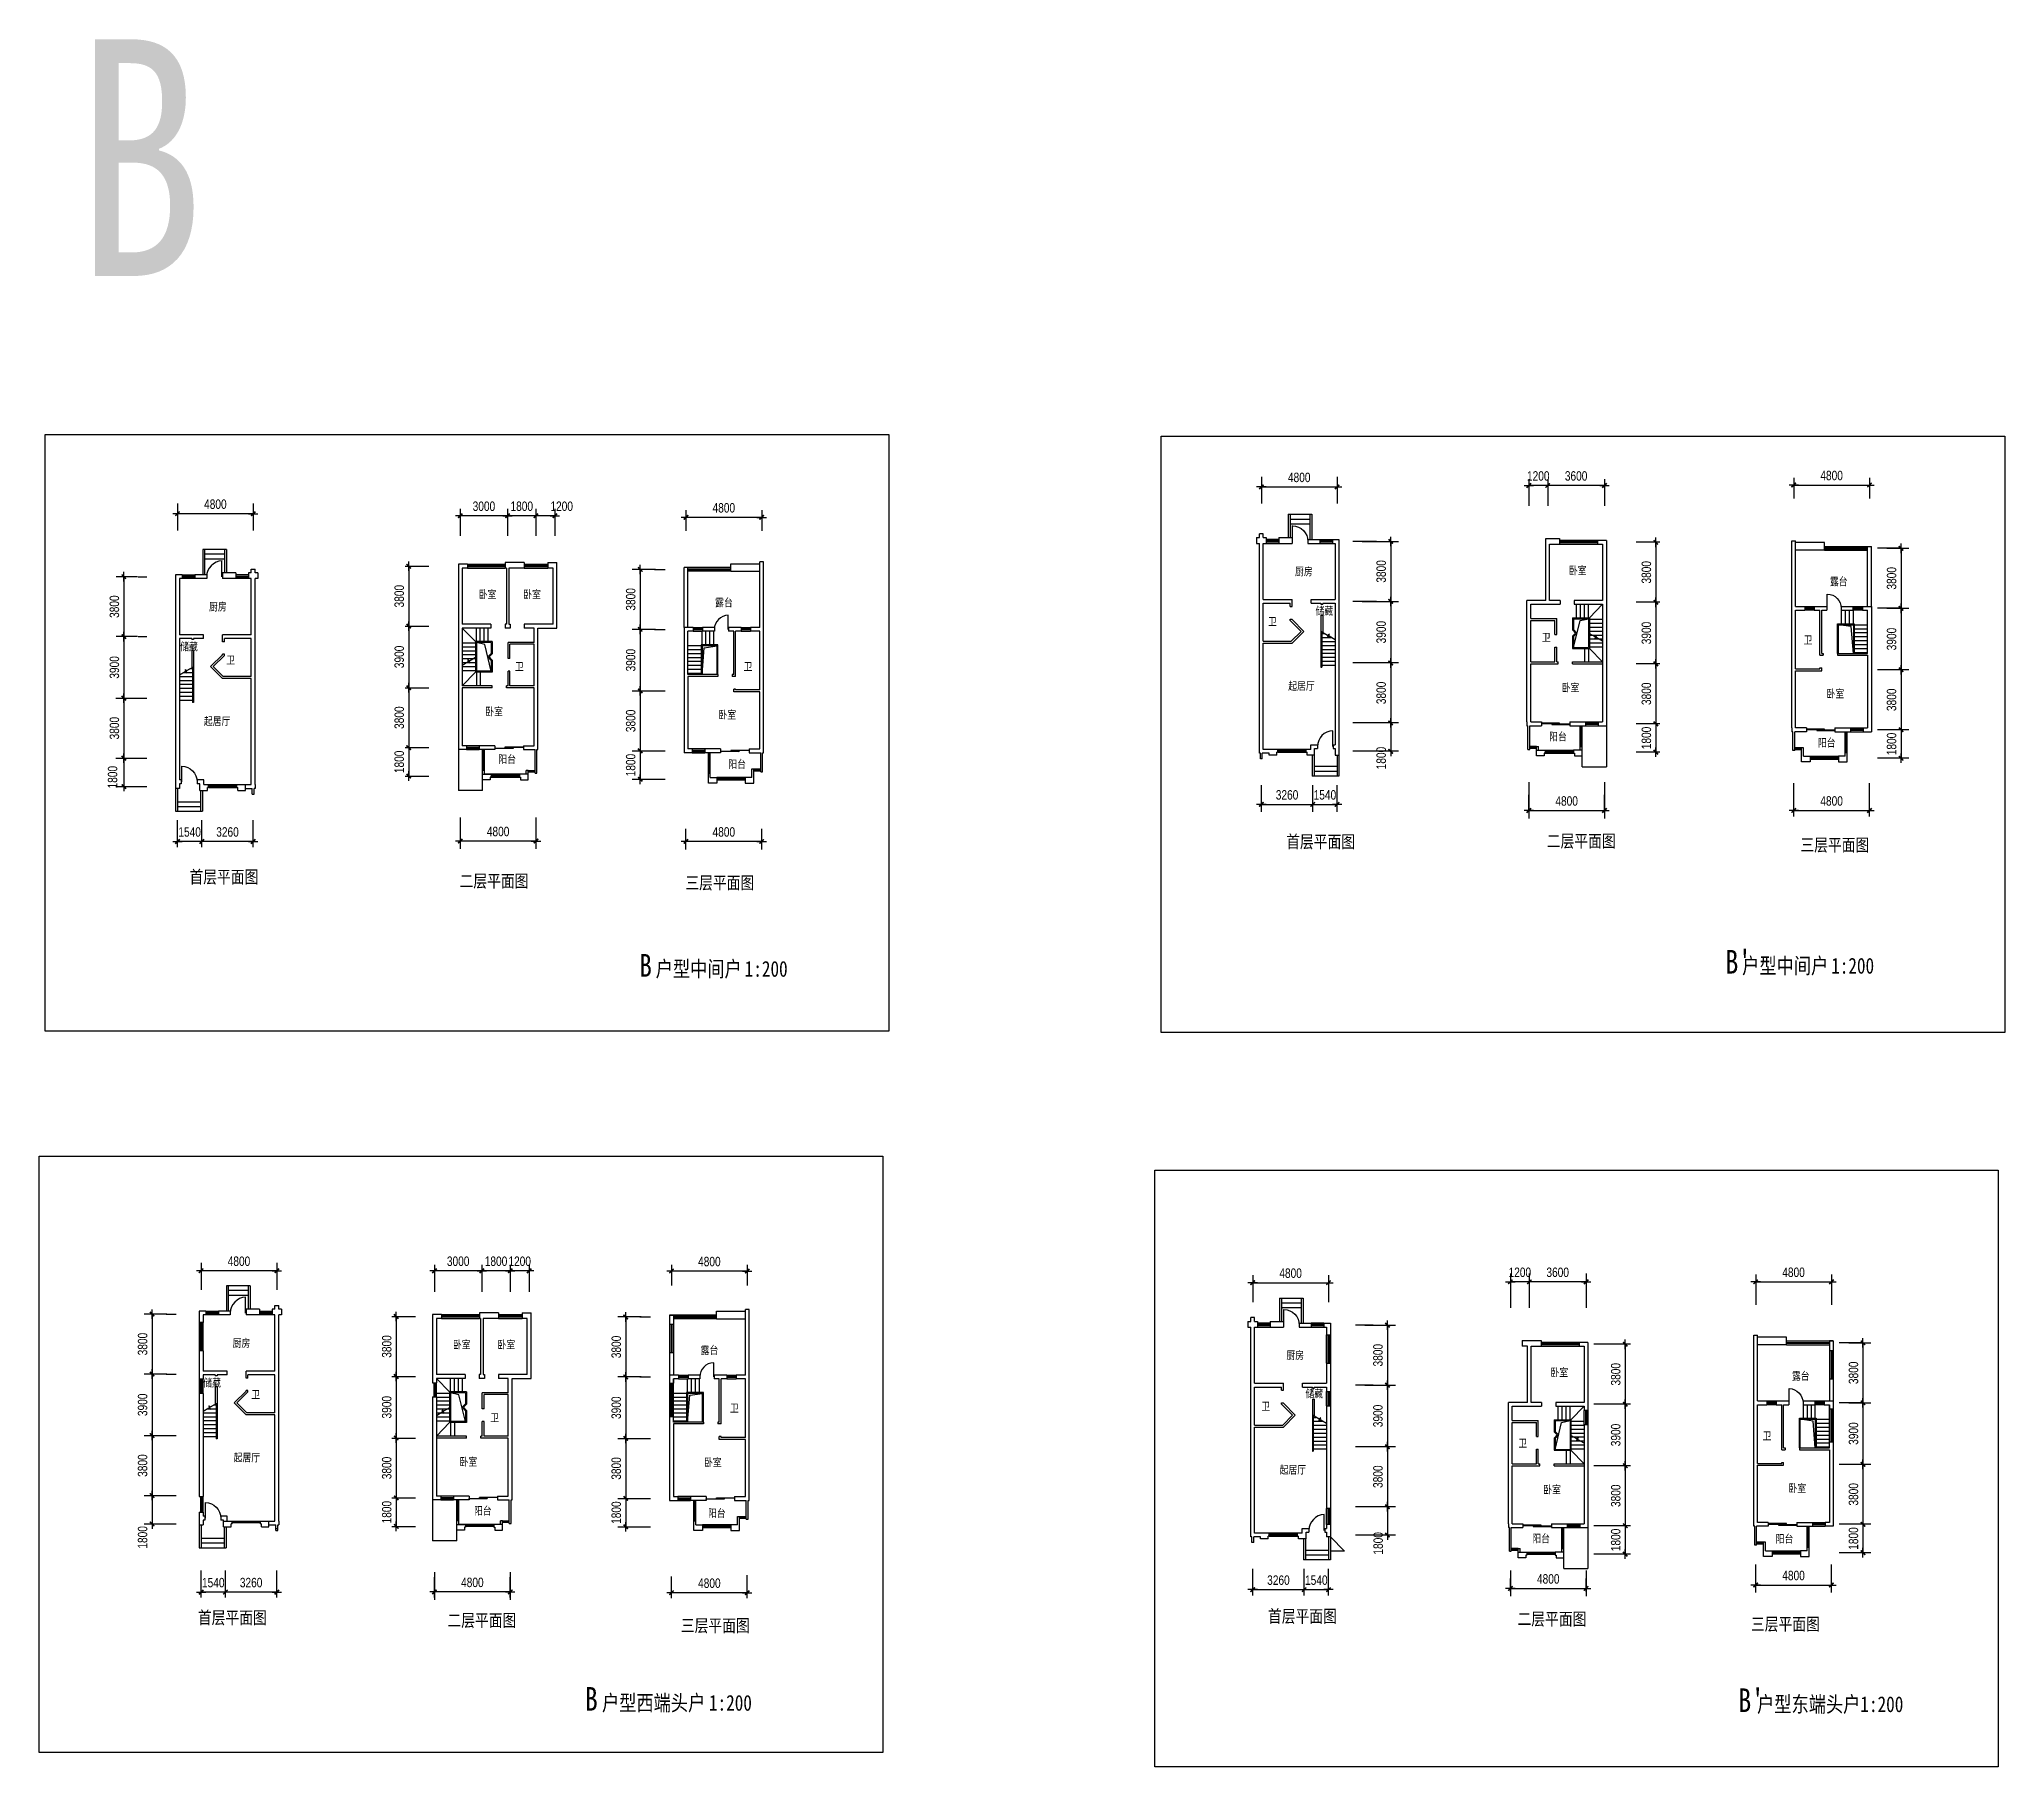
# Model space of a CAD drawing. Extents: x 44538 to 169108, y -31409 to 78060.
import ezdxf

# ---------------------------------------------------------------- set-up
doc = ezdxf.new("R2010")
doc.units = 0
doc.header["$LTSCALE"] = 1000
doc.header["$MEASUREMENT"] = 0
doc.header["$PDMODE"] = 2
doc.layers.get('0').update_dxf_attribs({"linetype": 'CONTINUOUS'})
doc.layers.get('DEFPOINTS').update_dxf_attribs({"linetype": 'CONTINUOUS'})
for name, color, linetype in [('AXIS', 3, 'CONTINUOUS'), ('GROUND', 2, 'CONTINUOUS'), ('PLN-TEXT', 7, 'CONTINUOUS'), ('PUB_TEXT', 7, 'CONTINUOUS'), ('PUB_TITLE', 4, 'CONTINUOUS'), ('ROOF', 4, 'CONTINUOUS'), ('STAIR', 4, 'CONTINUOUS'), ('WALL', 255, 'CONTINUOUS'), ('WINDOW', 2, 'CONTINUOUS')]:
    doc.layers.add(name, color=color, linetype=linetype)
doc.styles.add('-宋体', font='SimSun.ttf', dxfattribs={"width": 0.8})
doc.styles.add('_HZTXT', font='SimSun.ttf')
doc.styles.add('DIM_FONT', font='rt.shx', dxfattribs={"width": 0.8, "bigfont": 'jd.shx'})
doc.dimstyles.new('AXIS200', dxfattribs={"dimscale": 2, "dimtxt": 300, "dimasz": 1, "dimexe": 250, "dimexo": 300, "dimgap": 150, "dimtad": 1, "dimdec": 0, "dimzin": 0, "dimtxsty": 'DIM_FONT', "dimblk": '_DIMX', "dimblk1": '_DIMX', "dimblk2": '_DIMX', "dimcen": 0.09, "dimdle": 30, "dimse1": 1, "dimse2": 1, "dimclrd": 256, "dimclre": 256, "dimclrt": 7, "dimazin": 3, "dimtfac": 1, "dimtdec": 0, "dimtix": 1, "dimtmove": 0, "dimatfit": 3, "dimtolj": 1, "dimtzin": 0})
doc.dimstyles.new('DIMN200', dxfattribs={"dimscale": 2, "dimtxt": 300, "dimasz": 1, "dimexe": 250, "dimexo": 300, "dimgap": 150, "dimtad": 1, "dimdec": 0, "dimzin": 0, "dimtxsty": 'DIM_FONT', "dimblk": '_DIMX', "dimblk1": '_DIMX', "dimblk2": '_DIMX', "dimcen": 0.09, "dimdle": 30, "dimclrd": 256, "dimclre": 256, "dimclrt": 7, "dimazin": 3, "dimtfac": 1, "dimtdec": 0, "dimtix": 1, "dimtmove": 0, "dimatfit": 3, "dimtolj": 1, "dimtzin": 0})

msp = doc.modelspace()

# ---------------------------------------------------------------- texts
at = {"layer": 'PLN-TEXT', "width": 0.8}
for s, height, style, p in [('厨房', 500, '_HZTXT', (124128.7, 44085.3)), ('卧室', 500, '_HZTXT', (141484.5, 44152)), ('厨房', 500, '_HZTXT', (55295.3, 41852.1)), ('卧室', 500, '_HZTXT', (72388.1, 42638.9)), ('卧室', 500, '_HZTXT', (75208.5, 42638.9)), ('露台', 500, '_HZTXT', (87371.4, 42117.8)), ('卫', 500, '_HZTXT', (122418.2, 40910.8)), ('储藏', 500, '_HZTXT', (125427.3, 41587.1)), ('储藏', 500, '_HZTXT', (53465.7, 39328.2)), ('卫', 500, '_HZTXT', (139769.9, 39907.3)), ('卫', 500, '_HZTXT', (156363.4, 39742.6)), ('卫', 500, '_HZTXT', (56381.1, 38471.3)), ('卫', 500, '_HZTXT', (74684, 38061.4)), ('卫', 500, '_HZTXT', (89170.4, 38061.4)), ('起居厅', 500, '_HZTXT', (123694.1, 36829.4)), ('卧室', 500, '_HZTXT', (141029, 36723.5)), ('起居厅', 500, '_HZTXT', (54968, 34596.1)), ('卧室', 500, '_HZTXT', (72803.9, 35210.4)), ('卧室', 500, '_HZTXT', (87583.3, 35006.6)), ('阳台', 500, '_HZTXT', (140232.9, 33623.5)), ('阳台', 500, '_HZTXT', (157267.9, 33231.7)), ('阳台', 500, '_HZTXT', (73632.7, 32187.7)), ('阳台', 500, '_HZTXT', (88209.3, 31872)), ('首层平面图  ', 800, '-宋体', (123568, 26814.8)), ('二层平面图  ', 800, '-宋体', (140086.9, 26855.2)), ('首层平面图  ', 800, '-宋体', (54057.4, 24581.6)), ('二层平面图  ', 800, '-宋体', (71174.4, 24320.6)), ('三层平面图  ', 800, '-宋体', (85488.7, 24207.5)), ('厨房', 500, '_HZTXT', (56792, -4812.7)), ('卧室', 500, '_HZTXT', (70755.9, -4911.2)), ('卧室', 500, '_HZTXT', (73576.4, -4911.2)), ('露台', 500, '_HZTXT', (86455.3, -5258.4)), ('厨房', 500, '_HZTXT', (123582.9, -5585.1)), ('卧室', 500, '_HZTXT', (140318, -6670.5)), ('储藏', 500, '_HZTXT', (54929.2, -7330.1)), ('储藏', 500, '_HZTXT', (124790.7, -8012)), ('露台', 500, '_HZTXT', (155620.1, -6898.6)), ('卫', 500, '_HZTXT', (57978.2, -8074.9)), ('卫', 500, '_HZTXT', (88315.7, -8939.7)), ('卫', 500, '_HZTXT', (121997.7, -8818)), ('卫', 500, '_HZTXT', (73116.8, -9544.6)), ('卫', 500, '_HZTXT', (138284.8, -11158.8)), ('卫', 500, '_HZTXT', (153757.3, -10695.1)), ('起居厅', 500, '_HZTXT', (56853, -12068.7)), ('卧室', 500, '_HZTXT', (71171.7, -12339.7)), ('卧室', 500, '_HZTXT', (86667.2, -12369.5)), ('起居厅', 500, '_HZTXT', (123148.3, -12841)), ('卧室', 500, '_HZTXT', (139862.5, -14099)), ('卧室', 500, '_HZTXT', (155402.6, -14009.8)), ('阳台', 500, '_HZTXT', (72094.2, -15440.5)), ('阳台', 500, '_HZTXT', (86925.5, -15595.7)), ('阳台', 500, '_HZTXT', (139173.2, -17193.7)), ('阳台', 500, '_HZTXT', (154591.6, -17218.2)), ('首层平面图  ', 800, '-宋体', (54589.2, -22360.9)), ('二层平面图  ', 800, '-宋体', (70406, -22534.5)), ('三层平面图  ', 800, '-宋体', (85201.5, -22862.4)), ('首层平面图  ', 800, '-宋体', (122412.6, -22271.7)), ('二层平面图  ', 800, '-宋体', (138229.4, -22445.4)), ('三层平面图  ', 800, '_HZTXT', (153024.9, -22773.2))]:
    msp.add_text(s, height=height, dxfattribs=dict(at, style=style)).set_placement(p)
for s, height, style, p in [('露台', 500, '_HZTXT', (158033.2, 43453.5)), ('卧室', 500, '_HZTXT', (157815.8, 36342.4)), ('三层平面图  ', 800, '-宋体', (156161.1, 26607.5))]:
    msp.add_text(s, height=height, rotation=360, dxfattribs=dict(at, style=style)).set_placement(p)
at = {"layer": 'PUB_TEXT', "width": 0.8}
for s, height, style, p in [('B', 15000, '-宋体', (46806.1, 63060.3)), ('B', 15000, '-宋体', (46806.1, 63060.3)), ('B', 1440, '-宋体', (82577.9, 18651.9)), ("B'", 1500, '-宋体', (151411, 18849.9)), ('户型中间户', 1000, '_HZTXT', (152467.3, 18849.9)), ('户型中间户', 1000, '_HZTXT', (83603.6, 18651.9)), ('1:200', 1000, '-宋体', (89247.7, 18651.9)), ('1:200', 1000, '_HZTXT', (158111.3, 18849.9)), ('B', 1500, '-宋体', (79117, -27862.3)), ('户型西端头户', 1000, '_HZTXT', (80201, -27862.3)), ('1:200', 1000, '_HZTXT', (86982.8, -27862.3)), ("B'", 1500, '-宋体', (152228.2, -27949.1)), ('户型东端头户1:200', 1000, '_HZTXT', (153414.3, -27949.1))]:
    msp.add_text(s, height=height, dxfattribs=dict(at, style=style)).set_placement(p)

# ---------------------------------------------------------------- blocks, each defined once
blk = doc.blocks.new('M_B15SGY')
at = {"linetype": 'CONTINUOUS'}
for p, q in [((-0.5, 0.5), (0.5, 0.5)), ((0.5, 0.167), (-0.5, 0.167)), ((0.5, -0.167), (-0.5, -0.167))]:
    blk.add_line(p, q, dxfattribs=at)
blk = doc.blocks.new('_DIMX')
blk.add_line((-150, 0), (150, 0))
at = {"const_width": 50}
blk.add_lwpolyline([(-70, -70), (70, 70)], dxfattribs=at)
blk = doc.blocks.new('*D4')
at = {"linetype": 'BYBLOCK'}
blk.add_line((81707, -7610), (81707, -11506), dxfattribs=at)
at = {"layer": 'DEFPOINTS', "color": 0, "linetype": 'BYBLOCK'}
for p in [(83283, -7608), (81707, -11508), (83283, -11508)]:
    blk.add_point(p, dxfattribs=at)
at = {"linetype": 'BYBLOCK', "xscale": 2, "yscale": 2, "zscale": 2}
for p, rotation in [((81707, -7608), 90), ((81707, -11508), 270)]:
    blk.add_blockref('_DIMX', p, dxfattribs=dict(at, rotation=rotation))
at = {"color": 7, "linetype": 'BYBLOCK', "insert": (81107, -9558), "char_height": 600, "attachment_point": 5, "rotation": 90, "style": 'DIM_FONT'}
blk.add_mtext('\\A1;3900', dxfattribs=at)
blk = doc.blocks.new('*D5')
at = {"linetype": 'BYBLOCK'}
blk.add_line((89405, -21282), (84609, -21282), dxfattribs=at)
at = {"layer": 'DEFPOINTS', "color": 0, "linetype": 'BYBLOCK'}
for p in [(84607, -15158), (89407, -15158), (84607, -21282)]:
    blk.add_point(p, dxfattribs=at)
at = {"linetype": 'BYBLOCK', "xscale": 2, "yscale": 2, "zscale": 2, "rotation": 180}
blk.add_blockref('_DIMX', (84607, -21282), dxfattribs=at)
at = {"linetype": 'BYBLOCK', "xscale": 2, "yscale": 2, "zscale": 2}
blk.add_blockref('_DIMX', (89407, -21282), dxfattribs=at)
at = {"color": 7, "linetype": 'BYBLOCK', "insert": (87007, -20682), "char_height": 600, "attachment_point": 5, "style": 'DIM_FONT'}
blk.add_mtext('\\A1;4800', dxfattribs=at)
blk = doc.blocks.new('*D6')
at = {"linetype": 'BYBLOCK'}
for p, q in [((81707, -15306), (81707, -15304)), ((81707, -15308), (81707, -17108)), ((81707, -17110), (81707, -17112))]:
    blk.add_line(p, q, dxfattribs=at)
at = {"layer": 'DEFPOINTS', "color": 0, "linetype": 'BYBLOCK'}
for p in [(83283, -15308), (81707, -17108), (83283, -17108)]:
    blk.add_point(p, dxfattribs=at)
at = {"linetype": 'BYBLOCK', "xscale": 2, "yscale": 2, "zscale": 2}
for p, rotation in [((81707, -15308), 270), ((81707, -17108), 90)]:
    blk.add_blockref('_DIMX', p, dxfattribs=dict(at, rotation=rotation))
at = {"color": 7, "linetype": 'BYBLOCK', "insert": (81107, -16208), "char_height": 600, "attachment_point": 5, "rotation": 90, "style": 'DIM_FONT'}
blk.add_mtext('\\A1;1800', dxfattribs=at)
blk = doc.blocks.new('*D7')
at = {"linetype": 'BYBLOCK'}
blk.add_line((81707, -11510), (81707, -15306), dxfattribs=at)
at = {"layer": 'DEFPOINTS', "color": 0, "linetype": 'BYBLOCK'}
for p in [(83283, -11508), (81707, -15308), (83283, -15308)]:
    blk.add_point(p, dxfattribs=at)
at = {"linetype": 'BYBLOCK', "xscale": 2, "yscale": 2, "zscale": 2}
for p, rotation in [((81707, -11508), 90), ((81707, -15308), 270)]:
    blk.add_blockref('_DIMX', p, dxfattribs=dict(at, rotation=rotation))
at = {"color": 7, "linetype": 'BYBLOCK', "insert": (81107, -13408), "char_height": 600, "attachment_point": 5, "rotation": 90, "style": 'DIM_FONT'}
blk.add_mtext('\\A1;3800', dxfattribs=at)
blk = doc.blocks.new('M_A14NPV')
for points in [[(0.18, 0.178), (0.177, 0.16), (-0.617, 0.16), (-0.617, 0.181)], [(0.632, 0.226), (0.629, 0.208), (-0.164, 0.208), (-0.164, 0.229)]]:
    blk.add_lwpolyline(points, close=True)
blk = doc.blocks.new('*D8')
at = {"linetype": 'BYBLOCK'}
blk.add_line((89405, -898), (84609, -898), dxfattribs=at)
at = {"layer": 'DEFPOINTS', "color": 0, "linetype": 'BYBLOCK'}
for p in [(84607, -898), (84607, -6498), (89407, -6498)]:
    blk.add_point(p, dxfattribs=at)
at = {"linetype": 'BYBLOCK', "xscale": 2, "yscale": 2, "zscale": 2, "rotation": 180}
blk.add_blockref('_DIMX', (84607, -898), dxfattribs=at)
at = {"linetype": 'BYBLOCK', "xscale": 2, "yscale": 2, "zscale": 2}
blk.add_blockref('_DIMX', (89407, -898), dxfattribs=at)
at = {"color": 7, "linetype": 'BYBLOCK', "insert": (87007, -298), "char_height": 600, "attachment_point": 5, "style": 'DIM_FONT'}
blk.add_mtext('\\A1;4800', dxfattribs=at)
blk = doc.blocks.new('*D9')
at = {"linetype": 'BYBLOCK'}
for p, q in [((82683, -3808), (81207, -3808)), ((81707, -3810), (81707, -7606)), ((82683, -7608), (81207, -7608))]:
    blk.add_line(p, q, dxfattribs=at)
at = {"layer": 'DEFPOINTS', "color": 0, "linetype": 'BYBLOCK'}
for p in [(83283, -3808), (81707, -7608), (83283, -7608)]:
    blk.add_point(p, dxfattribs=at)
at = {"linetype": 'BYBLOCK', "xscale": 2, "yscale": 2, "zscale": 2}
for p, rotation in [((81707, -3808), 90), ((81707, -7608), 270)]:
    blk.add_blockref('_DIMX', p, dxfattribs=dict(at, rotation=rotation))
at = {"color": 7, "linetype": 'BYBLOCK', "insert": (81107, -5708), "char_height": 600, "attachment_point": 5, "rotation": 90, "style": 'DIM_FONT'}
blk.add_mtext('\\A1;3800', dxfattribs=at)
blk = doc.blocks.new('M_A2ZXL')
blk.add_line((-0.47, 0), (-0.47, -1))
blk.add_arc((-0.5, 0), 1, 271.6231, 0)
blk = doc.blocks.new('*D10')
at = {"linetype": 'BYBLOCK'}
for p, q in [((52613, -3625), (51187, -3625)), ((51687, -3627), (51687, -7423)), ((52613, -7425), (51187, -7425))]:
    blk.add_line(p, q, dxfattribs=at)
at = {"layer": 'DEFPOINTS', "color": 0, "linetype": 'BYBLOCK'}
for p in [(53213, -3625), (51687, -7425), (53213, -7425)]:
    blk.add_point(p, dxfattribs=at)
at = {"linetype": 'BYBLOCK', "xscale": 2, "yscale": 2, "zscale": 2}
for p, rotation in [((51687, -3625), 90), ((51687, -7425), 270)]:
    blk.add_blockref('_DIMX', p, dxfattribs=dict(at, rotation=rotation))
at = {"color": 7, "linetype": 'BYBLOCK', "insert": (51087, -5525), "char_height": 600, "attachment_point": 5, "rotation": 90, "style": 'DIM_FONT'}
blk.add_mtext('\\A1;3800', dxfattribs=at)
blk = doc.blocks.new('*D11')
at = {"linetype": 'BYBLOCK'}
for p, q in [((54791, -21245), (54789, -21245)), ((56333, -21245), (54793, -21245)), ((56335, -21245), (56337, -21245))]:
    blk.add_line(p, q, dxfattribs=at)
at = {"layer": 'DEFPOINTS', "color": 0, "linetype": 'BYBLOCK'}
for p in [(54793, -14845), (56333, -14845), (54793, -21245)]:
    blk.add_point(p, dxfattribs=at)
at = {"linetype": 'BYBLOCK', "xscale": 2, "yscale": 2, "zscale": 2}
blk.add_blockref('_DIMX', (54793, -21245), dxfattribs=at)
at = {"linetype": 'BYBLOCK', "xscale": 2, "yscale": 2, "zscale": 2, "rotation": 180}
blk.add_blockref('_DIMX', (56333, -21245), dxfattribs=at)
at = {"color": 7, "linetype": 'BYBLOCK', "insert": (55563, -20645), "char_height": 600, "attachment_point": 5, "style": 'DIM_FONT'}
blk.add_mtext('\\A1;1540', dxfattribs=at)
blk = doc.blocks.new('*D12')
at = {"linetype": 'BYBLOCK'}
blk.add_line((51687, -11327), (51687, -15123), dxfattribs=at)
at = {"layer": 'DEFPOINTS', "color": 0, "linetype": 'BYBLOCK'}
for p in [(53213, -11325), (51687, -15125), (53213, -15125)]:
    blk.add_point(p, dxfattribs=at)
at = {"linetype": 'BYBLOCK', "xscale": 2, "yscale": 2, "zscale": 2}
for p, rotation in [((51687, -11325), 90), ((51687, -15125), 270)]:
    blk.add_blockref('_DIMX', p, dxfattribs=dict(at, rotation=rotation))
at = {"color": 7, "linetype": 'BYBLOCK', "insert": (51087, -13225), "char_height": 600, "attachment_point": 5, "rotation": 90, "style": 'DIM_FONT'}
blk.add_mtext('\\A1;3800', dxfattribs=at)
blk = doc.blocks.new('*D13')
at = {"linetype": 'BYBLOCK'}
blk.add_line((51687, -15127), (51687, -16923), dxfattribs=at)
at = {"layer": 'DEFPOINTS', "color": 0, "linetype": 'BYBLOCK'}
for p in [(53213, -15125), (51687, -16925), (53213, -16925)]:
    blk.add_point(p, dxfattribs=at)
at = {"linetype": 'BYBLOCK', "xscale": 2, "yscale": 2, "zscale": 2}
for p, rotation in [((51687, -15125), 90), ((51687, -16925), 270)]:
    blk.add_blockref('_DIMX', p, dxfattribs=dict(at, rotation=rotation))
at = {"color": 7, "linetype": 'BYBLOCK', "insert": (51087, -17775), "char_height": 600, "attachment_point": 5, "rotation": 90, "style": 'DIM_FONT'}
blk.add_mtext('\\A1;1800', dxfattribs=at)
blk = doc.blocks.new('*D14')
at = {"linetype": 'BYBLOCK'}
blk.add_line((51687, -7427), (51687, -11323), dxfattribs=at)
at = {"layer": 'DEFPOINTS', "color": 0, "linetype": 'BYBLOCK'}
for p in [(53213, -7425), (51687, -11325), (53213, -11325)]:
    blk.add_point(p, dxfattribs=at)
at = {"linetype": 'BYBLOCK', "xscale": 2, "yscale": 2, "zscale": 2}
for p, rotation in [((51687, -7425), 90), ((51687, -11325), 270)]:
    blk.add_blockref('_DIMX', p, dxfattribs=dict(at, rotation=rotation))
at = {"color": 7, "linetype": 'BYBLOCK', "insert": (51087, -9375), "char_height": 600, "attachment_point": 5, "rotation": 90, "style": 'DIM_FONT'}
blk.add_mtext('\\A1;3900', dxfattribs=at)
blk = doc.blocks.new('*D15')
at = {"linetype": 'BYBLOCK'}
blk.add_line((59591, -21245), (56335, -21245), dxfattribs=at)
at = {"layer": 'DEFPOINTS', "color": 0, "linetype": 'BYBLOCK'}
for p in [(56333, -14845), (59593, -14845), (56333, -21245)]:
    blk.add_point(p, dxfattribs=at)
at = {"linetype": 'BYBLOCK', "xscale": 2, "yscale": 2, "zscale": 2, "rotation": 180}
blk.add_blockref('_DIMX', (56333, -21245), dxfattribs=at)
at = {"linetype": 'BYBLOCK', "xscale": 2, "yscale": 2, "zscale": 2}
blk.add_blockref('_DIMX', (59593, -21245), dxfattribs=at)
at = {"color": 7, "linetype": 'BYBLOCK', "insert": (57963, -20645), "char_height": 600, "attachment_point": 5, "style": 'DIM_FONT'}
blk.add_mtext('\\A1;3260', dxfattribs=at)
blk = doc.blocks.new('*D16')
at = {"linetype": 'BYBLOCK'}
blk.add_line((59591, -878), (54795, -878), dxfattribs=at)
at = {"layer": 'DEFPOINTS', "color": 0, "linetype": 'BYBLOCK'}
for p in [(54793, -878), (54793, -6478), (59593, -6478)]:
    blk.add_point(p, dxfattribs=at)
at = {"linetype": 'BYBLOCK', "xscale": 2, "yscale": 2, "zscale": 2, "rotation": 180}
blk.add_blockref('_DIMX', (54793, -878), dxfattribs=at)
at = {"linetype": 'BYBLOCK', "xscale": 2, "yscale": 2, "zscale": 2}
blk.add_blockref('_DIMX', (59593, -878), dxfattribs=at)
at = {"color": 7, "linetype": 'BYBLOCK', "insert": (57193, -278), "char_height": 600, "attachment_point": 5, "style": 'DIM_FONT'}
blk.add_mtext('\\A1;4800', dxfattribs=at)
blk = doc.blocks.new('*D17')
at = {"linetype": 'BYBLOCK'}
blk.add_line((121995, 49694), (126791, 49694), dxfattribs=at)
at = {"layer": 'DEFPOINTS', "color": 0, "linetype": 'BYBLOCK'}
for p in [(126793, 49694), (121993, 44094), (126793, 44094)]:
    blk.add_point(p, dxfattribs=at)
at = {"linetype": 'BYBLOCK', "xscale": 2, "yscale": 2, "zscale": 2, "rotation": 180}
blk.add_blockref('_DIMX', (121993, 49694), dxfattribs=at)
at = {"linetype": 'BYBLOCK', "xscale": 2, "yscale": 2, "zscale": 2}
blk.add_blockref('_DIMX', (126793, 49694), dxfattribs=at)
at = {"color": 7, "linetype": 'BYBLOCK', "insert": (124393, 50294), "char_height": 600, "attachment_point": 5, "style": 'DIM_FONT'}
blk.add_mtext('\\A1;4800', dxfattribs=at)
blk = doc.blocks.new('*D18')
at = {"linetype": 'BYBLOCK'}
blk.add_line((130190, 38537), (130190, 34741), dxfattribs=at)
at = {"layer": 'DEFPOINTS', "color": 0, "linetype": 'BYBLOCK'}
for p in [(127790, 38539), (127790, 34739), (130190, 34739)]:
    blk.add_point(p, dxfattribs=at)
at = {"linetype": 'BYBLOCK', "xscale": 2, "yscale": 2, "zscale": 2}
for p, rotation in [((130190, 38539), 90), ((130190, 34739), 270)]:
    blk.add_blockref('_DIMX', p, dxfattribs=dict(at, rotation=rotation))
at = {"color": 7, "linetype": 'BYBLOCK', "insert": (129590, 36639), "char_height": 600, "attachment_point": 5, "rotation": 90, "style": 'DIM_FONT'}
blk.add_mtext('\\A1;3800', dxfattribs=at)
blk = doc.blocks.new('*D19')
at = {"linetype": 'BYBLOCK'}
blk.add_line((121995, 29574), (125251, 29574), dxfattribs=at)
at = {"layer": 'DEFPOINTS', "color": 0, "linetype": 'BYBLOCK'}
for p in [(121993, 35974), (125253, 35974), (125253, 29574)]:
    blk.add_point(p, dxfattribs=at)
at = {"linetype": 'BYBLOCK', "xscale": 2, "yscale": 2, "zscale": 2, "rotation": 180}
blk.add_blockref('_DIMX', (121993, 29574), dxfattribs=at)
at = {"linetype": 'BYBLOCK', "xscale": 2, "yscale": 2, "zscale": 2}
blk.add_blockref('_DIMX', (125253, 29574), dxfattribs=at)
at = {"color": 7, "linetype": 'BYBLOCK', "insert": (123623, 30174), "char_height": 600, "attachment_point": 5, "style": 'DIM_FONT'}
blk.add_mtext('\\A1;3260', dxfattribs=at)
blk = doc.blocks.new('*D20')
at = {"linetype": 'BYBLOCK'}
for p, q in [((125251, 29574), (125249, 29574)), ((125253, 29574), (126793, 29574)), ((126795, 29574), (126797, 29574))]:
    blk.add_line(p, q, dxfattribs=at)
at = {"layer": 'DEFPOINTS', "color": 0, "linetype": 'BYBLOCK'}
for p in [(125253, 35974), (126793, 35974), (126793, 29574)]:
    blk.add_point(p, dxfattribs=at)
at = {"linetype": 'BYBLOCK', "xscale": 2, "yscale": 2, "zscale": 2}
blk.add_blockref('_DIMX', (125253, 29574), dxfattribs=at)
at = {"linetype": 'BYBLOCK', "xscale": 2, "yscale": 2, "zscale": 2, "rotation": 180}
blk.add_blockref('_DIMX', (126793, 29574), dxfattribs=at)
at = {"color": 7, "linetype": 'BYBLOCK', "insert": (126023, 30174), "char_height": 600, "attachment_point": 5, "style": 'DIM_FONT'}
blk.add_mtext('\\A1;1540', dxfattribs=at)
blk = doc.blocks.new('*D21')
at = {"linetype": 'BYBLOCK'}
blk.add_line((130190, 34737), (130190, 32941), dxfattribs=at)
at = {"layer": 'DEFPOINTS', "color": 0, "linetype": 'BYBLOCK'}
for p in [(127790, 34739), (127790, 32939), (130190, 32939)]:
    blk.add_point(p, dxfattribs=at)
at = {"linetype": 'BYBLOCK', "xscale": 2, "yscale": 2, "zscale": 2}
for p, rotation in [((130190, 34739), 90), ((130190, 32939), 270)]:
    blk.add_blockref('_DIMX', p, dxfattribs=dict(at, rotation=rotation))
at = {"color": 7, "linetype": 'BYBLOCK', "insert": (129590, 32511), "char_height": 600, "attachment_point": 5, "rotation": 90, "style": 'DIM_FONT'}
blk.add_mtext('\\A1;1800', dxfattribs=at)
blk = doc.blocks.new('*D22')
at = {"linetype": 'BYBLOCK'}
blk.add_line((130190, 42437), (130190, 38541), dxfattribs=at)
at = {"layer": 'DEFPOINTS', "color": 0, "linetype": 'BYBLOCK'}
for p in [(127790, 42439), (127790, 38539), (130190, 38539)]:
    blk.add_point(p, dxfattribs=at)
at = {"linetype": 'BYBLOCK', "xscale": 2, "yscale": 2, "zscale": 2}
for p, rotation in [((130190, 42439), 90), ((130190, 38539), 270)]:
    blk.add_blockref('_DIMX', p, dxfattribs=dict(at, rotation=rotation))
at = {"color": 7, "linetype": 'BYBLOCK', "insert": (129590, 40489), "char_height": 600, "attachment_point": 5, "rotation": 90, "style": 'DIM_FONT'}
blk.add_mtext('\\A1;3900', dxfattribs=at)
blk = doc.blocks.new('*D23')
at = {"linetype": 'BYBLOCK'}
for p, q in [((128390, 46239), (130690, 46239)), ((130190, 46237), (130190, 42441)), ((128390, 42439), (130690, 42439))]:
    blk.add_line(p, q, dxfattribs=at)
at = {"layer": 'DEFPOINTS', "color": 0, "linetype": 'BYBLOCK'}
for p in [(127790, 46239), (127790, 42439), (130190, 42439)]:
    blk.add_point(p, dxfattribs=at)
at = {"linetype": 'BYBLOCK', "xscale": 2, "yscale": 2, "zscale": 2}
for p, rotation in [((130190, 46239), 90), ((130190, 42439), 270)]:
    blk.add_blockref('_DIMX', p, dxfattribs=dict(at, rotation=rotation))
at = {"color": 7, "linetype": 'BYBLOCK', "insert": (129590, 44339), "char_height": 600, "attachment_point": 5, "rotation": 90, "style": 'DIM_FONT'}
blk.add_mtext('\\A1;3800', dxfattribs=at)
blk = doc.blocks.new('*D24')
at = {"linetype": 'BYBLOCK'}
blk.add_line((121449, -736), (126245, -736), dxfattribs=at)
at = {"layer": 'DEFPOINTS', "color": 0, "linetype": 'BYBLOCK'}
for p in [(126247, -736), (121447, -6336), (126247, -6336)]:
    blk.add_point(p, dxfattribs=at)
at = {"linetype": 'BYBLOCK', "xscale": 2, "yscale": 2, "zscale": 2, "rotation": 180}
blk.add_blockref('_DIMX', (121447, -736), dxfattribs=at)
at = {"linetype": 'BYBLOCK', "xscale": 2, "yscale": 2, "zscale": 2}
blk.add_blockref('_DIMX', (126247, -736), dxfattribs=at)
at = {"color": 7, "linetype": 'BYBLOCK', "insert": (123847, -136), "char_height": 600, "attachment_point": 5, "style": 'DIM_FONT'}
blk.add_mtext('\\A1;4800', dxfattribs=at)
blk = doc.blocks.new('*D25')
at = {"linetype": 'BYBLOCK'}
for p, q in [((124705, -20190), (124703, -20190)), ((124707, -20190), (126247, -20190)), ((126249, -20190), (126251, -20190))]:
    blk.add_line(p, q, dxfattribs=at)
at = {"layer": 'DEFPOINTS', "color": 0, "linetype": 'BYBLOCK'}
for p in [(124707, -13790), (126247, -13790), (126247, -20190)]:
    blk.add_point(p, dxfattribs=at)
at = {"linetype": 'BYBLOCK', "xscale": 2, "yscale": 2, "zscale": 2}
blk.add_blockref('_DIMX', (124707, -20190), dxfattribs=at)
at = {"linetype": 'BYBLOCK', "xscale": 2, "yscale": 2, "zscale": 2, "rotation": 180}
blk.add_blockref('_DIMX', (126247, -20190), dxfattribs=at)
at = {"color": 7, "linetype": 'BYBLOCK', "insert": (125477, -19590), "char_height": 600, "attachment_point": 5, "style": 'DIM_FONT'}
blk.add_mtext('\\A1;1540', dxfattribs=at)
blk = doc.blocks.new('*D26')
at = {"linetype": 'BYBLOCK'}
for p, q in [((128562, -3431), (130486, -3431)), ((129986, -3433), (129986, -7229)), ((128562, -7231), (130486, -7231))]:
    blk.add_line(p, q, dxfattribs=at)
at = {"layer": 'DEFPOINTS', "color": 0, "linetype": 'BYBLOCK'}
for p in [(127962, -3431), (127962, -7231), (129986, -7231)]:
    blk.add_point(p, dxfattribs=at)
at = {"linetype": 'BYBLOCK', "xscale": 2, "yscale": 2, "zscale": 2}
for p, rotation in [((129986, -3431), 90), ((129986, -7231), 270)]:
    blk.add_blockref('_DIMX', p, dxfattribs=dict(at, rotation=rotation))
at = {"color": 7, "linetype": 'BYBLOCK', "insert": (129386, -5331), "char_height": 600, "attachment_point": 5, "rotation": 90, "style": 'DIM_FONT'}
blk.add_mtext('\\A1;3800', dxfattribs=at)
blk = doc.blocks.new('*D27')
at = {"linetype": 'BYBLOCK'}
blk.add_line((129986, -11133), (129986, -14929), dxfattribs=at)
at = {"layer": 'DEFPOINTS', "color": 0, "linetype": 'BYBLOCK'}
for p in [(127962, -11131), (127962, -14931), (129986, -14931)]:
    blk.add_point(p, dxfattribs=at)
at = {"linetype": 'BYBLOCK', "xscale": 2, "yscale": 2, "zscale": 2}
for p, rotation in [((129986, -11131), 90), ((129986, -14931), 270)]:
    blk.add_blockref('_DIMX', p, dxfattribs=dict(at, rotation=rotation))
at = {"color": 7, "linetype": 'BYBLOCK', "insert": (129386, -13031), "char_height": 600, "attachment_point": 5, "rotation": 90, "style": 'DIM_FONT'}
blk.add_mtext('\\A1;3800', dxfattribs=at)
blk = doc.blocks.new('*D28')
at = {"linetype": 'BYBLOCK'}
blk.add_line((129986, -14933), (129986, -16729), dxfattribs=at)
at = {"layer": 'DEFPOINTS', "color": 0, "linetype": 'BYBLOCK'}
for p in [(127962, -14931), (127962, -16731), (129986, -16731)]:
    blk.add_point(p, dxfattribs=at)
at = {"linetype": 'BYBLOCK', "xscale": 2, "yscale": 2, "zscale": 2}
for p, rotation in [((129986, -14931), 90), ((129986, -16731), 270)]:
    blk.add_blockref('_DIMX', p, dxfattribs=dict(at, rotation=rotation))
at = {"color": 7, "linetype": 'BYBLOCK', "insert": (129400, -17255), "char_height": 600, "attachment_point": 5, "rotation": 90, "style": 'DIM_FONT'}
blk.add_mtext('\\A1;1800', dxfattribs=at)
blk = doc.blocks.new('*D29')
at = {"linetype": 'BYBLOCK'}
blk.add_line((129986, -7233), (129986, -11129), dxfattribs=at)
at = {"layer": 'DEFPOINTS', "color": 0, "linetype": 'BYBLOCK'}
for p in [(127962, -7231), (127962, -11131), (129986, -11131)]:
    blk.add_point(p, dxfattribs=at)
at = {"linetype": 'BYBLOCK', "xscale": 2, "yscale": 2, "zscale": 2}
for p, rotation in [((129986, -7231), 90), ((129986, -11131), 270)]:
    blk.add_blockref('_DIMX', p, dxfattribs=dict(at, rotation=rotation))
at = {"color": 7, "linetype": 'BYBLOCK', "insert": (129386, -9181), "char_height": 600, "attachment_point": 5, "rotation": 90, "style": 'DIM_FONT'}
blk.add_mtext('\\A1;3900', dxfattribs=at)
blk = doc.blocks.new('*D30')
at = {"linetype": 'BYBLOCK'}
blk.add_line((121449, -20190), (124705, -20190), dxfattribs=at)
at = {"layer": 'DEFPOINTS', "color": 0, "linetype": 'BYBLOCK'}
for p in [(121447, -13790), (124707, -13790), (124707, -20190)]:
    blk.add_point(p, dxfattribs=at)
at = {"linetype": 'BYBLOCK', "xscale": 2, "yscale": 2, "zscale": 2, "rotation": 180}
blk.add_blockref('_DIMX', (121447, -20190), dxfattribs=at)
at = {"linetype": 'BYBLOCK', "xscale": 2, "yscale": 2, "zscale": 2}
blk.add_blockref('_DIMX', (124707, -20190), dxfattribs=at)
at = {"color": 7, "linetype": 'BYBLOCK', "insert": (123077, -19590), "char_height": 600, "attachment_point": 5, "style": 'DIM_FONT'}
blk.add_mtext('\\A1;3260', dxfattribs=at)
blk = doc.blocks.new('*D31')
at = {"linetype": 'BYBLOCK'}
blk.add_line((145057, -4641), (145057, -8437), dxfattribs=at)
at = {"layer": 'DEFPOINTS', "color": 0, "linetype": 'BYBLOCK'}
for p in [(141848, -4639), (141848, -8439), (145057, -8439)]:
    blk.add_point(p, dxfattribs=at)
at = {"linetype": 'BYBLOCK', "xscale": 2, "yscale": 2, "zscale": 2}
for p, rotation in [((145057, -4639), 90), ((145057, -8439), 270)]:
    blk.add_blockref('_DIMX', p, dxfattribs=dict(at, rotation=rotation))
at = {"color": 7, "linetype": 'BYBLOCK', "insert": (144457, -6539), "char_height": 600, "attachment_point": 5, "rotation": 90, "style": 'DIM_FONT'}
blk.add_mtext('\\A1;3800', dxfattribs=at)
blk = doc.blocks.new('*D32')
at = {"linetype": 'BYBLOCK'}
for p, q in [((145057, -16137), (145057, -16135)), ((145057, -16139), (145057, -17939)), ((145057, -17941), (145057, -17943))]:
    blk.add_line(p, q, dxfattribs=at)
at = {"layer": 'DEFPOINTS', "color": 0, "linetype": 'BYBLOCK'}
for p in [(141848, -16139), (141848, -17939), (145057, -17939)]:
    blk.add_point(p, dxfattribs=at)
at = {"linetype": 'BYBLOCK', "xscale": 2, "yscale": 2, "zscale": 2}
for p, rotation in [((145057, -16139), 270), ((145057, -17939), 90)]:
    blk.add_blockref('_DIMX', p, dxfattribs=dict(at, rotation=rotation))
at = {"color": 7, "linetype": 'BYBLOCK', "insert": (144457, -17039), "char_height": 600, "attachment_point": 5, "rotation": 90, "style": 'DIM_FONT'}
blk.add_mtext('\\A1;1800', dxfattribs=at)
blk = doc.blocks.new('*D33')
at = {"linetype": 'BYBLOCK'}
for p, q in [((137777, -18976), (137777, -20612)), ((142577, -18976), (142577, -20612)), ((137779, -20112), (142575, -20112))]:
    blk.add_line(p, q, dxfattribs=at)
at = {"layer": 'DEFPOINTS', "color": 0, "linetype": 'BYBLOCK'}
for p in [(137777, -18376), (142577, -18376), (142577, -20112)]:
    blk.add_point(p, dxfattribs=at)
at = {"linetype": 'BYBLOCK', "xscale": 2, "yscale": 2, "zscale": 2, "rotation": 180}
blk.add_blockref('_DIMX', (137777, -20112), dxfattribs=at)
at = {"linetype": 'BYBLOCK', "xscale": 2, "yscale": 2, "zscale": 2}
blk.add_blockref('_DIMX', (142577, -20112), dxfattribs=at)
at = {"color": 7, "linetype": 'BYBLOCK', "insert": (140177, -19512), "char_height": 600, "attachment_point": 5, "style": 'DIM_FONT'}
blk.add_mtext('\\A1;4800', dxfattribs=at)
blk = doc.blocks.new('*D34')
at = {"linetype": 'BYBLOCK'}
blk.add_line((145057, -8441), (145057, -12337), dxfattribs=at)
at = {"layer": 'DEFPOINTS', "color": 0, "linetype": 'BYBLOCK'}
for p in [(141848, -8439), (141848, -12339), (145057, -12339)]:
    blk.add_point(p, dxfattribs=at)
at = {"linetype": 'BYBLOCK', "xscale": 2, "yscale": 2, "zscale": 2}
for p, rotation in [((145057, -8439), 90), ((145057, -12339), 270)]:
    blk.add_blockref('_DIMX', p, dxfattribs=dict(at, rotation=rotation))
at = {"color": 7, "linetype": 'BYBLOCK', "insert": (144457, -10389), "char_height": 600, "attachment_point": 5, "rotation": 90, "style": 'DIM_FONT'}
blk.add_mtext('\\A1;3900', dxfattribs=at)
blk = doc.blocks.new('*D35')
at = {"linetype": 'BYBLOCK'}
blk.add_line((145057, -12341), (145057, -16137), dxfattribs=at)
at = {"layer": 'DEFPOINTS', "color": 0, "linetype": 'BYBLOCK'}
for p in [(141848, -12339), (141848, -16139), (145057, -16139)]:
    blk.add_point(p, dxfattribs=at)
at = {"linetype": 'BYBLOCK', "xscale": 2, "yscale": 2, "zscale": 2}
for p, rotation in [((145057, -12339), 90), ((145057, -16139), 270)]:
    blk.add_blockref('_DIMX', p, dxfattribs=dict(at, rotation=rotation))
at = {"color": 7, "linetype": 'BYBLOCK', "insert": (144457, -14239), "char_height": 600, "attachment_point": 5, "rotation": 90, "style": 'DIM_FONT'}
blk.add_mtext('\\A1;3800', dxfattribs=at)
blk = doc.blocks.new('*D36')
at = {"linetype": 'BYBLOCK'}
blk.add_line((142575, -682), (138979, -682), dxfattribs=at)
at = {"layer": 'DEFPOINTS', "color": 0, "linetype": 'BYBLOCK'}
for p in [(138977, -682), (138977, -6282), (142577, -6282)]:
    blk.add_point(p, dxfattribs=at)
at = {"linetype": 'BYBLOCK', "xscale": 2, "yscale": 2, "zscale": 2, "rotation": 180}
blk.add_blockref('_DIMX', (138977, -682), dxfattribs=at)
at = {"linetype": 'BYBLOCK', "xscale": 2, "yscale": 2, "zscale": 2}
blk.add_blockref('_DIMX', (142577, -682), dxfattribs=at)
at = {"color": 7, "linetype": 'BYBLOCK', "insert": (140777, -82), "char_height": 600, "attachment_point": 5, "style": 'DIM_FONT'}
blk.add_mtext('\\A1;3600', dxfattribs=at)
blk = doc.blocks.new('*D37')
at = {"linetype": 'BYBLOCK'}
for p, q in [((137775, -682), (137773, -682)), ((138977, -682), (137777, -682)), ((138979, -682), (138981, -682))]:
    blk.add_line(p, q, dxfattribs=at)
at = {"layer": 'DEFPOINTS', "color": 0, "linetype": 'BYBLOCK'}
for p in [(137777, -682), (137777, -6282), (138977, -6282)]:
    blk.add_point(p, dxfattribs=at)
at = {"linetype": 'BYBLOCK', "xscale": 2, "yscale": 2, "zscale": 2}
blk.add_blockref('_DIMX', (137777, -682), dxfattribs=at)
at = {"linetype": 'BYBLOCK', "xscale": 2, "yscale": 2, "zscale": 2, "rotation": 180}
blk.add_blockref('_DIMX', (138977, -682), dxfattribs=at)
at = {"color": 7, "linetype": 'BYBLOCK', "insert": (138377, -82), "char_height": 600, "attachment_point": 5, "style": 'DIM_FONT'}
blk.add_mtext('\\A1;1200', dxfattribs=at)
blk = doc.blocks.new('*D38')
at = {"linetype": 'BYBLOCK'}
blk.add_line((67160, -11480), (67160, -15276), dxfattribs=at)
at = {"layer": 'DEFPOINTS', "color": 0, "linetype": 'BYBLOCK'}
for p in [(69560, -11478), (67160, -15278), (69560, -15278)]:
    blk.add_point(p, dxfattribs=at)
at = {"linetype": 'BYBLOCK', "xscale": 2, "yscale": 2, "zscale": 2}
for p, rotation in [((67160, -11478), 90), ((67160, -15278), 270)]:
    blk.add_blockref('_DIMX', p, dxfattribs=dict(at, rotation=rotation))
at = {"color": 7, "linetype": 'BYBLOCK', "insert": (66560, -13378), "char_height": 600, "attachment_point": 5, "rotation": 90, "style": 'DIM_FONT'}
blk.add_mtext('\\A1;3800', dxfattribs=at)
blk = doc.blocks.new('*D39')
at = {"linetype": 'BYBLOCK'}
for p, q in [((69586, -19972), (69586, -21732)), ((74386, -19972), (74386, -21732)), ((74384, -21232), (69588, -21232))]:
    blk.add_line(p, q, dxfattribs=at)
at = {"layer": 'DEFPOINTS', "color": 0, "linetype": 'BYBLOCK'}
for p in [(69586, -19372), (74386, -19372), (69586, -21232)]:
    blk.add_point(p, dxfattribs=at)
at = {"linetype": 'BYBLOCK', "xscale": 2, "yscale": 2, "zscale": 2, "rotation": 180}
blk.add_blockref('_DIMX', (69586, -21232), dxfattribs=at)
at = {"linetype": 'BYBLOCK', "xscale": 2, "yscale": 2, "zscale": 2}
blk.add_blockref('_DIMX', (74386, -21232), dxfattribs=at)
at = {"color": 7, "linetype": 'BYBLOCK', "insert": (71986, -20632), "char_height": 600, "attachment_point": 5, "style": 'DIM_FONT'}
blk.add_mtext('\\A1;4800', dxfattribs=at)
blk = doc.blocks.new('*D40')
at = {"linetype": 'BYBLOCK'}
for p, q in [((67160, -15276), (67160, -15274)), ((67160, -15278), (67160, -17078)), ((67160, -17080), (67160, -17082))]:
    blk.add_line(p, q, dxfattribs=at)
at = {"layer": 'DEFPOINTS', "color": 0, "linetype": 'BYBLOCK'}
for p in [(69560, -15278), (67160, -17078), (69560, -17078)]:
    blk.add_point(p, dxfattribs=at)
at = {"linetype": 'BYBLOCK', "xscale": 2, "yscale": 2, "zscale": 2}
for p, rotation in [((67160, -15278), 270), ((67160, -17078), 90)]:
    blk.add_blockref('_DIMX', p, dxfattribs=dict(at, rotation=rotation))
at = {"color": 7, "linetype": 'BYBLOCK', "insert": (66560, -16178), "char_height": 600, "attachment_point": 5, "rotation": 90, "style": 'DIM_FONT'}
blk.add_mtext('\\A1;1800', dxfattribs=at)
blk = doc.blocks.new('*D41')
at = {"linetype": 'BYBLOCK'}
for p, q in [((72584, -879), (72582, -879)), ((74386, -879), (72586, -879)), ((74388, -879), (74390, -879))]:
    blk.add_line(p, q, dxfattribs=at)
at = {"layer": 'DEFPOINTS', "color": 0, "linetype": 'BYBLOCK'}
for p in [(72586, -879), (72586, -6479), (74386, -6479)]:
    blk.add_point(p, dxfattribs=at)
at = {"linetype": 'BYBLOCK', "xscale": 2, "yscale": 2, "zscale": 2}
blk.add_blockref('_DIMX', (72586, -879), dxfattribs=at)
at = {"linetype": 'BYBLOCK', "xscale": 2, "yscale": 2, "zscale": 2, "rotation": 180}
blk.add_blockref('_DIMX', (74386, -879), dxfattribs=at)
at = {"color": 7, "linetype": 'BYBLOCK', "insert": (73486, -279), "char_height": 600, "attachment_point": 5, "style": 'DIM_FONT'}
blk.add_mtext('\\A1;1800', dxfattribs=at)
blk = doc.blocks.new('*D42')
at = {"linetype": 'BYBLOCK'}
blk.add_line((67160, -3780), (67160, -7576), dxfattribs=at)
at = {"layer": 'DEFPOINTS', "color": 0, "linetype": 'BYBLOCK'}
for p in [(69560, -3778), (67160, -7578), (69560, -7578)]:
    blk.add_point(p, dxfattribs=at)
at = {"linetype": 'BYBLOCK', "xscale": 2, "yscale": 2, "zscale": 2}
for p, rotation in [((67160, -3778), 90), ((67160, -7578), 270)]:
    blk.add_blockref('_DIMX', p, dxfattribs=dict(at, rotation=rotation))
at = {"color": 7, "linetype": 'BYBLOCK', "insert": (66560, -5678), "char_height": 600, "attachment_point": 5, "rotation": 90, "style": 'DIM_FONT'}
blk.add_mtext('\\A1;3800', dxfattribs=at)
blk = doc.blocks.new('*D43')
at = {"linetype": 'BYBLOCK'}
blk.add_line((67160, -7580), (67160, -11476), dxfattribs=at)
at = {"layer": 'DEFPOINTS', "color": 0, "linetype": 'BYBLOCK'}
for p in [(69560, -7578), (67160, -11478), (69560, -11478)]:
    blk.add_point(p, dxfattribs=at)
at = {"linetype": 'BYBLOCK', "xscale": 2, "yscale": 2, "zscale": 2}
for p, rotation in [((67160, -7578), 90), ((67160, -11478), 270)]:
    blk.add_blockref('_DIMX', p, dxfattribs=dict(at, rotation=rotation))
at = {"color": 7, "linetype": 'BYBLOCK', "insert": (66560, -9528), "char_height": 600, "attachment_point": 5, "rotation": 90, "style": 'DIM_FONT'}
blk.add_mtext('\\A1;3900', dxfattribs=at)
blk = doc.blocks.new('*D44')
at = {"linetype": 'BYBLOCK'}
blk.add_line((72584, -879), (69588, -879), dxfattribs=at)
at = {"layer": 'DEFPOINTS', "color": 0, "linetype": 'BYBLOCK'}
for p in [(69586, -879), (69586, -6479), (72586, -6479)]:
    blk.add_point(p, dxfattribs=at)
at = {"linetype": 'BYBLOCK', "xscale": 2, "yscale": 2, "zscale": 2, "rotation": 180}
blk.add_blockref('_DIMX', (69586, -879), dxfattribs=at)
at = {"linetype": 'BYBLOCK', "xscale": 2, "yscale": 2, "zscale": 2}
blk.add_blockref('_DIMX', (72586, -879), dxfattribs=at)
at = {"color": 7, "linetype": 'BYBLOCK', "insert": (71086, -279), "char_height": 600, "attachment_point": 5, "style": 'DIM_FONT'}
blk.add_mtext('\\A1;3000', dxfattribs=at)
blk = doc.blocks.new('*D45')
at = {"linetype": 'BYBLOCK'}
for p, q in [((74384, -879), (74382, -879)), ((75586, -879), (74386, -879)), ((75588, -879), (75590, -879))]:
    blk.add_line(p, q, dxfattribs=at)
at = {"layer": 'DEFPOINTS', "color": 0, "linetype": 'BYBLOCK'}
for p in [(74386, -879), (74386, -6479), (75586, -6479)]:
    blk.add_point(p, dxfattribs=at)
at = {"linetype": 'BYBLOCK', "xscale": 2, "yscale": 2, "zscale": 2}
blk.add_blockref('_DIMX', (74386, -879), dxfattribs=at)
at = {"linetype": 'BYBLOCK', "xscale": 2, "yscale": 2, "zscale": 2, "rotation": 180}
blk.add_blockref('_DIMX', (75586, -879), dxfattribs=at)
at = {"color": 7, "linetype": 'BYBLOCK', "insert": (74986, -279), "char_height": 600, "attachment_point": 5, "style": 'DIM_FONT'}
blk.add_mtext('\\A1;1200', dxfattribs=at)
blk = doc.blocks.new('*D46')
at = {"linetype": 'BYBLOCK'}
for p, q in [((71218, 27855), (71218, 25855)), ((76018, 27855), (76018, 25855)), ((76016, 26355), (71220, 26355))]:
    blk.add_line(p, q, dxfattribs=at)
at = {"layer": 'DEFPOINTS', "color": 0, "linetype": 'BYBLOCK'}
for p in [(71218, 28455), (76018, 28455), (71218, 26355)]:
    blk.add_point(p, dxfattribs=at)
at = {"linetype": 'BYBLOCK', "xscale": 2, "yscale": 2, "zscale": 2, "rotation": 180}
blk.add_blockref('_DIMX', (71218, 26355), dxfattribs=at)
at = {"linetype": 'BYBLOCK', "xscale": 2, "yscale": 2, "zscale": 2}
blk.add_blockref('_DIMX', (76018, 26355), dxfattribs=at)
at = {"color": 7, "linetype": 'BYBLOCK', "insert": (73618, 26955), "char_height": 600, "attachment_point": 5, "style": 'DIM_FONT'}
blk.add_mtext('\\A1;4800', dxfattribs=at)
blk = doc.blocks.new('*D47')
at = {"linetype": 'BYBLOCK'}
for p, q in [((74216, 46968), (74214, 46968)), ((76018, 46968), (74218, 46968)), ((76020, 46968), (76022, 46968))]:
    blk.add_line(p, q, dxfattribs=at)
at = {"layer": 'DEFPOINTS', "color": 0, "linetype": 'BYBLOCK'}
for p in [(74218, 46968), (74218, 41368), (76018, 41368)]:
    blk.add_point(p, dxfattribs=at)
at = {"linetype": 'BYBLOCK', "xscale": 2, "yscale": 2, "zscale": 2}
blk.add_blockref('_DIMX', (74218, 46968), dxfattribs=at)
at = {"linetype": 'BYBLOCK', "xscale": 2, "yscale": 2, "zscale": 2, "rotation": 180}
blk.add_blockref('_DIMX', (76018, 46968), dxfattribs=at)
at = {"color": 7, "linetype": 'BYBLOCK', "insert": (75118, 47568), "char_height": 600, "attachment_point": 5, "style": 'DIM_FONT'}
blk.add_mtext('\\A1;1800', dxfattribs=at)
blk = doc.blocks.new('*D48')
at = {"linetype": 'BYBLOCK'}
blk.add_line((74216, 46968), (71220, 46968), dxfattribs=at)
at = {"layer": 'DEFPOINTS', "color": 0, "linetype": 'BYBLOCK'}
for p in [(71218, 46968), (71218, 41368), (74218, 41368)]:
    blk.add_point(p, dxfattribs=at)
at = {"linetype": 'BYBLOCK', "xscale": 2, "yscale": 2, "zscale": 2, "rotation": 180}
blk.add_blockref('_DIMX', (71218, 46968), dxfattribs=at)
at = {"linetype": 'BYBLOCK', "xscale": 2, "yscale": 2, "zscale": 2}
blk.add_blockref('_DIMX', (74218, 46968), dxfattribs=at)
at = {"color": 7, "linetype": 'BYBLOCK', "insert": (72718, 47568), "char_height": 600, "attachment_point": 5, "style": 'DIM_FONT'}
blk.add_mtext('\\A1;3000', dxfattribs=at)
blk = doc.blocks.new('*D49')
at = {"linetype": 'BYBLOCK'}
blk.add_line((77216, 46968), (76020, 46968), dxfattribs=at)
at = {"layer": 'DEFPOINTS', "color": 0, "linetype": 'BYBLOCK'}
for p in [(76018, 46968), (76018, 41368), (77218, 41368)]:
    blk.add_point(p, dxfattribs=at)
at = {"linetype": 'BYBLOCK', "xscale": 2, "yscale": 2, "zscale": 2, "rotation": 180}
blk.add_blockref('_DIMX', (76018, 46968), dxfattribs=at)
at = {"linetype": 'BYBLOCK', "xscale": 2, "yscale": 2, "zscale": 2}
blk.add_blockref('_DIMX', (77218, 46968), dxfattribs=at)
at = {"color": 7, "linetype": 'BYBLOCK', "insert": (77648, 47568), "char_height": 600, "attachment_point": 5, "style": 'DIM_FONT'}
blk.add_mtext('\\A1;1200', dxfattribs=at)
blk = doc.blocks.new('*D50')
at = {"linetype": 'BYBLOCK'}
blk.add_line((67953, 43770), (67953, 39974), dxfattribs=at)
at = {"layer": 'DEFPOINTS', "color": 0, "linetype": 'BYBLOCK'}
for p in [(70353, 43772), (67953, 39972), (70353, 39972)]:
    blk.add_point(p, dxfattribs=at)
at = {"linetype": 'BYBLOCK', "xscale": 2, "yscale": 2, "zscale": 2}
for p, rotation in [((67953, 43772), 90), ((67953, 39972), 270)]:
    blk.add_blockref('_DIMX', p, dxfattribs=dict(at, rotation=rotation))
at = {"color": 7, "linetype": 'BYBLOCK', "insert": (67353, 41872), "char_height": 600, "attachment_point": 5, "rotation": 90, "style": 'DIM_FONT'}
blk.add_mtext('\\A1;3800', dxfattribs=at)
blk = doc.blocks.new('*D51')
at = {"linetype": 'BYBLOCK'}
blk.add_line((67953, 36070), (67953, 32274), dxfattribs=at)
at = {"layer": 'DEFPOINTS', "color": 0, "linetype": 'BYBLOCK'}
for p in [(70353, 36072), (67953, 32272), (70353, 32272)]:
    blk.add_point(p, dxfattribs=at)
at = {"linetype": 'BYBLOCK', "xscale": 2, "yscale": 2, "zscale": 2}
for p, rotation in [((67953, 36072), 90), ((67953, 32272), 270)]:
    blk.add_blockref('_DIMX', p, dxfattribs=dict(at, rotation=rotation))
at = {"color": 7, "linetype": 'BYBLOCK', "insert": (67353, 34172), "char_height": 600, "attachment_point": 5, "rotation": 90, "style": 'DIM_FONT'}
blk.add_mtext('\\A1;3800', dxfattribs=at)
blk = doc.blocks.new('*D52')
at = {"linetype": 'BYBLOCK'}
for p, q in [((67953, 32274), (67953, 32276)), ((67953, 32272), (67953, 30472)), ((67953, 30470), (67953, 30468))]:
    blk.add_line(p, q, dxfattribs=at)
at = {"layer": 'DEFPOINTS', "color": 0, "linetype": 'BYBLOCK'}
for p in [(70353, 32272), (67953, 30472), (70353, 30472)]:
    blk.add_point(p, dxfattribs=at)
at = {"linetype": 'BYBLOCK', "xscale": 2, "yscale": 2, "zscale": 2}
for p, rotation in [((67953, 32272), 270), ((67953, 30472), 90)]:
    blk.add_blockref('_DIMX', p, dxfattribs=dict(at, rotation=rotation))
at = {"color": 7, "linetype": 'BYBLOCK', "insert": (67353, 31372), "char_height": 600, "attachment_point": 5, "rotation": 90, "style": 'DIM_FONT'}
blk.add_mtext('\\A1;1800', dxfattribs=at)
blk = doc.blocks.new('*D53')
at = {"linetype": 'BYBLOCK'}
blk.add_line((67953, 39970), (67953, 36074), dxfattribs=at)
at = {"layer": 'DEFPOINTS', "color": 0, "linetype": 'BYBLOCK'}
for p in [(70353, 39972), (67953, 36072), (70353, 36072)]:
    blk.add_point(p, dxfattribs=at)
at = {"linetype": 'BYBLOCK', "xscale": 2, "yscale": 2, "zscale": 2}
for p, rotation in [((67953, 39972), 90), ((67953, 36072), 270)]:
    blk.add_blockref('_DIMX', p, dxfattribs=dict(at, rotation=rotation))
at = {"color": 7, "linetype": 'BYBLOCK', "insert": (67353, 38022), "char_height": 600, "attachment_point": 5, "rotation": 90, "style": 'DIM_FONT'}
blk.add_mtext('\\A1;3900', dxfattribs=at)
blk = doc.blocks.new('*D54')
at = {"linetype": 'BYBLOCK'}
for p, q in [((138944, 30988), (138944, 28688)), ((143744, 30988), (143744, 28688)), ((138946, 29188), (143742, 29188))]:
    blk.add_line(p, q, dxfattribs=at)
at = {"layer": 'DEFPOINTS', "color": 0, "linetype": 'BYBLOCK'}
for p in [(138944, 31588), (143744, 31588), (143744, 29188)]:
    blk.add_point(p, dxfattribs=at)
at = {"linetype": 'BYBLOCK', "xscale": 2, "yscale": 2, "zscale": 2, "rotation": 180}
blk.add_blockref('_DIMX', (138944, 29188), dxfattribs=at)
at = {"linetype": 'BYBLOCK', "xscale": 2, "yscale": 2, "zscale": 2}
blk.add_blockref('_DIMX', (143744, 29188), dxfattribs=at)
at = {"color": 7, "linetype": 'BYBLOCK', "insert": (141344, 29788), "char_height": 600, "attachment_point": 5, "style": 'DIM_FONT'}
blk.add_mtext('\\A1;4800', dxfattribs=at)
blk = doc.blocks.new('*D55')
at = {"linetype": 'BYBLOCK'}
blk.add_line((143742, 49786), (140146, 49786), dxfattribs=at)
at = {"layer": 'DEFPOINTS', "color": 0, "linetype": 'BYBLOCK'}
for p in [(140144, 49786), (140144, 44186), (143744, 44186)]:
    blk.add_point(p, dxfattribs=at)
at = {"linetype": 'BYBLOCK', "xscale": 2, "yscale": 2, "zscale": 2, "rotation": 180}
blk.add_blockref('_DIMX', (140144, 49786), dxfattribs=at)
at = {"linetype": 'BYBLOCK', "xscale": 2, "yscale": 2, "zscale": 2}
blk.add_blockref('_DIMX', (143744, 49786), dxfattribs=at)
at = {"color": 7, "linetype": 'BYBLOCK', "insert": (141944, 50386), "char_height": 600, "attachment_point": 5, "style": 'DIM_FONT'}
blk.add_mtext('\\A1;3600', dxfattribs=at)
blk = doc.blocks.new('*D56')
at = {"linetype": 'BYBLOCK'}
blk.add_line((146998, 46182), (146998, 42386), dxfattribs=at)
at = {"layer": 'DEFPOINTS', "color": 0, "linetype": 'BYBLOCK'}
for p in [(144598, 46184), (144598, 42384), (146998, 42384)]:
    blk.add_point(p, dxfattribs=at)
at = {"linetype": 'BYBLOCK', "xscale": 2, "yscale": 2, "zscale": 2}
for p, rotation in [((146998, 46184), 90), ((146998, 42384), 270)]:
    blk.add_blockref('_DIMX', p, dxfattribs=dict(at, rotation=rotation))
at = {"color": 7, "linetype": 'BYBLOCK', "insert": (146398, 44284), "char_height": 600, "attachment_point": 5, "rotation": 90, "style": 'DIM_FONT'}
blk.add_mtext('\\A1;3800', dxfattribs=at)
blk = doc.blocks.new('*D57')
at = {"linetype": 'BYBLOCK'}
for p, q in [((146998, 34686), (146998, 34688)), ((146998, 34684), (146998, 32884)), ((146998, 32882), (146998, 32880))]:
    blk.add_line(p, q, dxfattribs=at)
at = {"layer": 'DEFPOINTS', "color": 0, "linetype": 'BYBLOCK'}
for p in [(144598, 34684), (144598, 32884), (146998, 32884)]:
    blk.add_point(p, dxfattribs=at)
at = {"linetype": 'BYBLOCK', "xscale": 2, "yscale": 2, "zscale": 2}
for p, rotation in [((146998, 34684), 270), ((146998, 32884), 90)]:
    blk.add_blockref('_DIMX', p, dxfattribs=dict(at, rotation=rotation))
at = {"color": 7, "linetype": 'BYBLOCK', "insert": (146398, 33784), "char_height": 600, "attachment_point": 5, "rotation": 90, "style": 'DIM_FONT'}
blk.add_mtext('\\A1;1800', dxfattribs=at)
blk = doc.blocks.new('*D58')
at = {"linetype": 'BYBLOCK'}
blk.add_line((146998, 42382), (146998, 38486), dxfattribs=at)
at = {"layer": 'DEFPOINTS', "color": 0, "linetype": 'BYBLOCK'}
for p in [(144598, 42384), (144598, 38484), (146998, 38484)]:
    blk.add_point(p, dxfattribs=at)
at = {"linetype": 'BYBLOCK', "xscale": 2, "yscale": 2, "zscale": 2}
for p, rotation in [((146998, 42384), 90), ((146998, 38484), 270)]:
    blk.add_blockref('_DIMX', p, dxfattribs=dict(at, rotation=rotation))
at = {"color": 7, "linetype": 'BYBLOCK', "insert": (146398, 40434), "char_height": 600, "attachment_point": 5, "rotation": 90, "style": 'DIM_FONT'}
blk.add_mtext('\\A1;3900', dxfattribs=at)
blk = doc.blocks.new('*D59')
at = {"linetype": 'BYBLOCK'}
blk.add_line((146998, 38482), (146998, 34686), dxfattribs=at)
at = {"layer": 'DEFPOINTS', "color": 0, "linetype": 'BYBLOCK'}
for p in [(144598, 38484), (144598, 34684), (146998, 34684)]:
    blk.add_point(p, dxfattribs=at)
at = {"linetype": 'BYBLOCK', "xscale": 2, "yscale": 2, "zscale": 2}
for p, rotation in [((146998, 38484), 90), ((146998, 34684), 270)]:
    blk.add_blockref('_DIMX', p, dxfattribs=dict(at, rotation=rotation))
at = {"color": 7, "linetype": 'BYBLOCK', "insert": (146398, 36584), "char_height": 600, "attachment_point": 5, "rotation": 90, "style": 'DIM_FONT'}
blk.add_mtext('\\A1;3800', dxfattribs=at)
blk = doc.blocks.new('*D60')
at = {"linetype": 'BYBLOCK'}
for p, q in [((138942, 49786), (138940, 49786)), ((140144, 49786), (138944, 49786)), ((140146, 49786), (140148, 49786))]:
    blk.add_line(p, q, dxfattribs=at)
at = {"layer": 'DEFPOINTS', "color": 0, "linetype": 'BYBLOCK'}
for p in [(138944, 49786), (138944, 44186), (140144, 44186)]:
    blk.add_point(p, dxfattribs=at)
at = {"linetype": 'BYBLOCK', "xscale": 2, "yscale": 2, "zscale": 2}
blk.add_blockref('_DIMX', (138944, 49786), dxfattribs=at)
at = {"linetype": 'BYBLOCK', "xscale": 2, "yscale": 2, "zscale": 2, "rotation": 180}
blk.add_blockref('_DIMX', (140144, 49786), dxfattribs=at)
at = {"color": 7, "linetype": 'BYBLOCK', "insert": (139544, 50386), "char_height": 600, "attachment_point": 5, "style": 'DIM_FONT'}
blk.add_mtext('\\A1;1200', dxfattribs=at)
blk = doc.blocks.new('*D61')
at = {"linetype": 'BYBLOCK'}
blk.add_line((90322, 46867), (85526, 46867), dxfattribs=at)
at = {"layer": 'DEFPOINTS', "color": 0, "linetype": 'BYBLOCK'}
for p in [(85524, 46867), (85524, 41267), (90324, 41267)]:
    blk.add_point(p, dxfattribs=at)
at = {"linetype": 'BYBLOCK', "xscale": 2, "yscale": 2, "zscale": 2, "rotation": 180}
blk.add_blockref('_DIMX', (85524, 46867), dxfattribs=at)
at = {"linetype": 'BYBLOCK', "xscale": 2, "yscale": 2, "zscale": 2}
blk.add_blockref('_DIMX', (90324, 46867), dxfattribs=at)
at = {"color": 7, "linetype": 'BYBLOCK', "insert": (87924, 47467), "char_height": 600, "attachment_point": 5, "style": 'DIM_FONT'}
blk.add_mtext('\\A1;4800', dxfattribs=at)
blk = doc.blocks.new('*D62')
at = {"linetype": 'BYBLOCK'}
blk.add_line((90322, 26327), (85526, 26327), dxfattribs=at)
at = {"layer": 'DEFPOINTS', "color": 0, "linetype": 'BYBLOCK'}
for p in [(85524, 31927), (90324, 31927), (85524, 26327)]:
    blk.add_point(p, dxfattribs=at)
at = {"linetype": 'BYBLOCK', "xscale": 2, "yscale": 2, "zscale": 2, "rotation": 180}
blk.add_blockref('_DIMX', (85524, 26327), dxfattribs=at)
at = {"linetype": 'BYBLOCK', "xscale": 2, "yscale": 2, "zscale": 2}
blk.add_blockref('_DIMX', (90324, 26327), dxfattribs=at)
at = {"color": 7, "linetype": 'BYBLOCK', "insert": (87924, 26927), "char_height": 600, "attachment_point": 5, "style": 'DIM_FONT'}
blk.add_mtext('\\A1;4800', dxfattribs=at)
blk = doc.blocks.new('*D63')
at = {"linetype": 'BYBLOCK'}
blk.add_line((155740, 29190), (160536, 29190), dxfattribs=at)
at = {"layer": 'DEFPOINTS', "color": 0, "linetype": 'BYBLOCK'}
for p in [(155738, 34790), (160538, 34790), (160538, 29190)]:
    blk.add_point(p, dxfattribs=at)
at = {"linetype": 'BYBLOCK', "xscale": 2, "yscale": 2, "zscale": 2, "rotation": 180}
blk.add_blockref('_DIMX', (155738, 29190), dxfattribs=at)
at = {"linetype": 'BYBLOCK', "xscale": 2, "yscale": 2, "zscale": 2}
blk.add_blockref('_DIMX', (160538, 29190), dxfattribs=at)
at = {"color": 7, "linetype": 'BYBLOCK', "insert": (158138, 29790), "char_height": 600, "attachment_point": 5, "style": 'DIM_FONT'}
blk.add_mtext('\\A1;4800', dxfattribs=at)
blk = doc.blocks.new('*D64')
at = {"linetype": 'BYBLOCK'}
blk.add_line((155740, 49814), (160536, 49814), dxfattribs=at)
at = {"layer": 'DEFPOINTS', "color": 0, "linetype": 'BYBLOCK'}
for p in [(160538, 49814), (155738, 44214), (160538, 44214)]:
    blk.add_point(p, dxfattribs=at)
at = {"linetype": 'BYBLOCK', "xscale": 2, "yscale": 2, "zscale": 2, "rotation": 180}
blk.add_blockref('_DIMX', (155738, 49814), dxfattribs=at)
at = {"linetype": 'BYBLOCK', "xscale": 2, "yscale": 2, "zscale": 2}
blk.add_blockref('_DIMX', (160538, 49814), dxfattribs=at)
at = {"color": 7, "linetype": 'BYBLOCK', "insert": (158138, 50414), "char_height": 600, "attachment_point": 5, "style": 'DIM_FONT'}
blk.add_mtext('\\A1;4800', dxfattribs=at)
blk = doc.blocks.new('*D65')
at = {"linetype": 'BYBLOCK'}
for p, q in [((160127, -16047), (160127, -16045)), ((160127, -16049), (160127, -17849)), ((160127, -17851), (160127, -17853))]:
    blk.add_line(p, q, dxfattribs=at)
at = {"layer": 'DEFPOINTS', "color": 0, "linetype": 'BYBLOCK'}
for p in [(158625, -16049), (158625, -17849), (160127, -17849)]:
    blk.add_point(p, dxfattribs=at)
at = {"linetype": 'BYBLOCK', "xscale": 2, "yscale": 2, "zscale": 2}
for p, rotation in [((160127, -16049), 270), ((160127, -17849), 90)]:
    blk.add_blockref('_DIMX', p, dxfattribs=dict(at, rotation=rotation))
at = {"color": 7, "linetype": 'BYBLOCK', "insert": (159527, -16949), "char_height": 600, "attachment_point": 5, "rotation": 90, "style": 'DIM_FONT'}
blk.add_mtext('\\A1;1800', dxfattribs=at)
blk = doc.blocks.new('*D66')
at = {"linetype": 'BYBLOCK'}
blk.add_line((153327, -19895), (158123, -19895), dxfattribs=at)
at = {"layer": 'DEFPOINTS', "color": 0, "linetype": 'BYBLOCK'}
for p in [(153325, -13820), (158125, -13820), (158125, -19895)]:
    blk.add_point(p, dxfattribs=at)
at = {"linetype": 'BYBLOCK', "xscale": 2, "yscale": 2, "zscale": 2, "rotation": 180}
blk.add_blockref('_DIMX', (153325, -19895), dxfattribs=at)
at = {"linetype": 'BYBLOCK', "xscale": 2, "yscale": 2, "zscale": 2}
blk.add_blockref('_DIMX', (158125, -19895), dxfattribs=at)
at = {"color": 7, "linetype": 'BYBLOCK', "insert": (155725, -19295), "char_height": 600, "attachment_point": 5, "style": 'DIM_FONT'}
blk.add_mtext('\\A1;4800', dxfattribs=at)
blk = doc.blocks.new('*D67')
at = {"linetype": 'BYBLOCK'}
blk.add_line((160127, -8351), (160127, -12247), dxfattribs=at)
at = {"layer": 'DEFPOINTS', "color": 0, "linetype": 'BYBLOCK'}
for p in [(158625, -8349), (158625, -12249), (160127, -12249)]:
    blk.add_point(p, dxfattribs=at)
at = {"linetype": 'BYBLOCK', "xscale": 2, "yscale": 2, "zscale": 2}
for p, rotation in [((160127, -8349), 90), ((160127, -12249), 270)]:
    blk.add_blockref('_DIMX', p, dxfattribs=dict(at, rotation=rotation))
at = {"color": 7, "linetype": 'BYBLOCK', "insert": (159527, -10299), "char_height": 600, "attachment_point": 5, "rotation": 90, "style": 'DIM_FONT'}
blk.add_mtext('\\A1;3900', dxfattribs=at)
blk = doc.blocks.new('*D68')
at = {"linetype": 'BYBLOCK'}
blk.add_line((160127, -12251), (160127, -16047), dxfattribs=at)
at = {"layer": 'DEFPOINTS', "color": 0, "linetype": 'BYBLOCK'}
for p in [(158625, -12249), (158625, -16049), (160127, -16049)]:
    blk.add_point(p, dxfattribs=at)
at = {"linetype": 'BYBLOCK', "xscale": 2, "yscale": 2, "zscale": 2}
for p, rotation in [((160127, -12249), 90), ((160127, -16049), 270)]:
    blk.add_blockref('_DIMX', p, dxfattribs=dict(at, rotation=rotation))
at = {"color": 7, "linetype": 'BYBLOCK', "insert": (159527, -14149), "char_height": 600, "attachment_point": 5, "rotation": 90, "style": 'DIM_FONT'}
blk.add_mtext('\\A1;3800', dxfattribs=at)
blk = doc.blocks.new('*D69')
at = {"linetype": 'BYBLOCK'}
for p, q in [((159225, -4549), (160627, -4549)), ((160127, -4551), (160127, -8347)), ((159225, -8349), (160627, -8349))]:
    blk.add_line(p, q, dxfattribs=at)
at = {"layer": 'DEFPOINTS', "color": 0, "linetype": 'BYBLOCK'}
for p in [(158625, -4549), (158625, -8349), (160127, -8349)]:
    blk.add_point(p, dxfattribs=at)
at = {"linetype": 'BYBLOCK', "xscale": 2, "yscale": 2, "zscale": 2}
for p, rotation in [((160127, -4549), 90), ((160127, -8349), 270)]:
    blk.add_blockref('_DIMX', p, dxfattribs=dict(at, rotation=rotation))
at = {"color": 7, "linetype": 'BYBLOCK', "insert": (159527, -6449), "char_height": 600, "attachment_point": 5, "rotation": 90, "style": 'DIM_FONT'}
blk.add_mtext('\\A1;3800', dxfattribs=at)
blk = doc.blocks.new('*D70')
at = {"linetype": 'BYBLOCK'}
blk.add_line((153327, -681), (158123, -681), dxfattribs=at)
at = {"layer": 'DEFPOINTS', "color": 0, "linetype": 'BYBLOCK'}
for p in [(158125, -681), (153325, -6281), (158125, -6281)]:
    blk.add_point(p, dxfattribs=at)
at = {"linetype": 'BYBLOCK', "xscale": 2, "yscale": 2, "zscale": 2, "rotation": 180}
blk.add_blockref('_DIMX', (153325, -681), dxfattribs=at)
at = {"linetype": 'BYBLOCK', "xscale": 2, "yscale": 2, "zscale": 2}
blk.add_blockref('_DIMX', (158125, -681), dxfattribs=at)
at = {"color": 7, "linetype": 'BYBLOCK', "insert": (155725, -81), "char_height": 600, "attachment_point": 5, "style": 'DIM_FONT'}
blk.add_mtext('\\A1;4800', dxfattribs=at)
blk = doc.blocks.new('*D71')
at = {"linetype": 'BYBLOCK'}
blk.add_line((58095, 47098), (53299, 47098), dxfattribs=at)
at = {"layer": 'DEFPOINTS', "color": 0, "linetype": 'BYBLOCK'}
for p in [(53297, 47098), (53297, 41498), (58097, 41498)]:
    blk.add_point(p, dxfattribs=at)
at = {"linetype": 'BYBLOCK', "xscale": 2, "yscale": 2, "zscale": 2, "rotation": 180}
blk.add_blockref('_DIMX', (53297, 47098), dxfattribs=at)
at = {"linetype": 'BYBLOCK', "xscale": 2, "yscale": 2, "zscale": 2}
blk.add_blockref('_DIMX', (58097, 47098), dxfattribs=at)
at = {"color": 7, "linetype": 'BYBLOCK', "insert": (55697, 47698), "char_height": 600, "attachment_point": 5, "style": 'DIM_FONT'}
blk.add_mtext('\\A1;4800', dxfattribs=at)
blk = doc.blocks.new('*D72')
at = {"linetype": 'BYBLOCK'}
for p, q in [((50761, 43107), (49399, 43107)), ((49899, 43105), (49899, 39309)), ((50761, 39307), (49399, 39307))]:
    blk.add_line(p, q, dxfattribs=at)
at = {"layer": 'DEFPOINTS', "color": 0, "linetype": 'BYBLOCK'}
for p in [(51361, 43107), (49899, 39307), (51361, 39307)]:
    blk.add_point(p, dxfattribs=at)
at = {"linetype": 'BYBLOCK', "xscale": 2, "yscale": 2, "zscale": 2}
for p, rotation in [((49899, 43107), 90), ((49899, 39307), 270)]:
    blk.add_blockref('_DIMX', p, dxfattribs=dict(at, rotation=rotation))
at = {"color": 7, "linetype": 'BYBLOCK', "insert": (49299, 41207), "char_height": 600, "attachment_point": 5, "rotation": 90, "style": 'DIM_FONT'}
blk.add_mtext('\\A1;3800', dxfattribs=at)
blk = doc.blocks.new('*D73')
at = {"linetype": 'BYBLOCK'}
for p, q in [((53295, 26325), (53293, 26325)), ((54837, 26325), (53297, 26325)), ((54839, 26325), (54841, 26325))]:
    blk.add_line(p, q, dxfattribs=at)
at = {"layer": 'DEFPOINTS', "color": 0, "linetype": 'BYBLOCK'}
for p in [(53297, 32725), (54837, 32725), (53297, 26325)]:
    blk.add_point(p, dxfattribs=at)
at = {"linetype": 'BYBLOCK', "xscale": 2, "yscale": 2, "zscale": 2}
blk.add_blockref('_DIMX', (53297, 26325), dxfattribs=at)
at = {"linetype": 'BYBLOCK', "xscale": 2, "yscale": 2, "zscale": 2, "rotation": 180}
blk.add_blockref('_DIMX', (54837, 26325), dxfattribs=at)
at = {"color": 7, "linetype": 'BYBLOCK', "insert": (54067, 26925), "char_height": 600, "attachment_point": 5, "style": 'DIM_FONT'}
blk.add_mtext('\\A1;1540', dxfattribs=at)
blk = doc.blocks.new('*D74')
at = {"linetype": 'BYBLOCK'}
blk.add_line((58095, 26325), (54839, 26325), dxfattribs=at)
at = {"layer": 'DEFPOINTS', "color": 0, "linetype": 'BYBLOCK'}
for p in [(54837, 32725), (58097, 32725), (54837, 26325)]:
    blk.add_point(p, dxfattribs=at)
at = {"linetype": 'BYBLOCK', "xscale": 2, "yscale": 2, "zscale": 2, "rotation": 180}
blk.add_blockref('_DIMX', (54837, 26325), dxfattribs=at)
at = {"linetype": 'BYBLOCK', "xscale": 2, "yscale": 2, "zscale": 2}
blk.add_blockref('_DIMX', (58097, 26325), dxfattribs=at)
at = {"color": 7, "linetype": 'BYBLOCK', "insert": (56467, 26925), "char_height": 600, "attachment_point": 5, "style": 'DIM_FONT'}
blk.add_mtext('\\A1;3260', dxfattribs=at)
blk = doc.blocks.new('*D75')
at = {"linetype": 'BYBLOCK'}
blk.add_line((49899, 35405), (49899, 31609), dxfattribs=at)
at = {"layer": 'DEFPOINTS', "color": 0, "linetype": 'BYBLOCK'}
for p in [(51361, 35407), (49899, 31607), (51361, 31607)]:
    blk.add_point(p, dxfattribs=at)
at = {"linetype": 'BYBLOCK', "xscale": 2, "yscale": 2, "zscale": 2}
for p, rotation in [((49899, 35407), 90), ((49899, 31607), 270)]:
    blk.add_blockref('_DIMX', p, dxfattribs=dict(at, rotation=rotation))
at = {"color": 7, "linetype": 'BYBLOCK', "insert": (49299, 33507), "char_height": 600, "attachment_point": 5, "rotation": 90, "style": 'DIM_FONT'}
blk.add_mtext('\\A1;3800', dxfattribs=at)
blk = doc.blocks.new('*D76')
at = {"linetype": 'BYBLOCK'}
blk.add_line((49899, 31605), (49899, 29809), dxfattribs=at)
at = {"layer": 'DEFPOINTS', "color": 0, "linetype": 'BYBLOCK'}
for p in [(51361, 31607), (49899, 29807), (51361, 29807)]:
    blk.add_point(p, dxfattribs=at)
at = {"linetype": 'BYBLOCK', "xscale": 2, "yscale": 2, "zscale": 2}
for p, rotation in [((49899, 31607), 90), ((49899, 29807), 270)]:
    blk.add_blockref('_DIMX', p, dxfattribs=dict(at, rotation=rotation))
at = {"color": 7, "linetype": 'BYBLOCK', "insert": (49185, 30400), "char_height": 600, "attachment_point": 5, "rotation": 90, "style": 'DIM_FONT'}
blk.add_mtext('\\A1;1800', dxfattribs=at)
blk = doc.blocks.new('*D77')
at = {"linetype": 'BYBLOCK'}
blk.add_line((49899, 39305), (49899, 35409), dxfattribs=at)
at = {"layer": 'DEFPOINTS', "color": 0, "linetype": 'BYBLOCK'}
for p in [(51361, 39307), (49899, 35407), (51361, 35407)]:
    blk.add_point(p, dxfattribs=at)
at = {"linetype": 'BYBLOCK', "xscale": 2, "yscale": 2, "zscale": 2}
for p, rotation in [((49899, 39307), 90), ((49899, 35407), 270)]:
    blk.add_blockref('_DIMX', p, dxfattribs=dict(at, rotation=rotation))
at = {"color": 7, "linetype": 'BYBLOCK', "insert": (49299, 37357), "char_height": 600, "attachment_point": 5, "rotation": 90, "style": 'DIM_FONT'}
blk.add_mtext('\\A1;3900', dxfattribs=at)
blk = doc.blocks.new('*D78')
at = {"linetype": 'BYBLOCK'}
blk.add_line((82624, 39766), (82624, 35870), dxfattribs=at)
at = {"layer": 'DEFPOINTS', "color": 0, "linetype": 'BYBLOCK'}
for p in [(84199, 39768), (82624, 35868), (84199, 35868)]:
    blk.add_point(p, dxfattribs=at)
at = {"linetype": 'BYBLOCK', "xscale": 2, "yscale": 2, "zscale": 2}
for p, rotation in [((82624, 39768), 90), ((82624, 35868), 270)]:
    blk.add_blockref('_DIMX', p, dxfattribs=dict(at, rotation=rotation))
at = {"color": 7, "linetype": 'BYBLOCK', "insert": (82024, 37818), "char_height": 600, "attachment_point": 5, "rotation": 90, "style": 'DIM_FONT'}
blk.add_mtext('\\A1;3900', dxfattribs=at)
blk = doc.blocks.new('*D79')
at = {"linetype": 'BYBLOCK'}
blk.add_line((82624, 35866), (82624, 32070), dxfattribs=at)
at = {"layer": 'DEFPOINTS', "color": 0, "linetype": 'BYBLOCK'}
for p in [(84199, 35868), (82624, 32068), (84199, 32068)]:
    blk.add_point(p, dxfattribs=at)
at = {"linetype": 'BYBLOCK', "xscale": 2, "yscale": 2, "zscale": 2}
for p, rotation in [((82624, 35868), 90), ((82624, 32068), 270)]:
    blk.add_blockref('_DIMX', p, dxfattribs=dict(at, rotation=rotation))
at = {"color": 7, "linetype": 'BYBLOCK', "insert": (82024, 33968), "char_height": 600, "attachment_point": 5, "rotation": 90, "style": 'DIM_FONT'}
blk.add_mtext('\\A1;3800', dxfattribs=at)
blk = doc.blocks.new('*D80')
at = {"linetype": 'BYBLOCK'}
for p, q in [((82624, 32070), (82624, 32072)), ((82624, 32068), (82624, 30268)), ((82624, 30266), (82624, 30264))]:
    blk.add_line(p, q, dxfattribs=at)
at = {"layer": 'DEFPOINTS', "color": 0, "linetype": 'BYBLOCK'}
for p in [(84199, 32068), (82624, 30268), (84199, 30268)]:
    blk.add_point(p, dxfattribs=at)
at = {"linetype": 'BYBLOCK', "xscale": 2, "yscale": 2, "zscale": 2}
for p, rotation in [((82624, 32068), 270), ((82624, 30268), 90)]:
    blk.add_blockref('_DIMX', p, dxfattribs=dict(at, rotation=rotation))
at = {"color": 7, "linetype": 'BYBLOCK', "insert": (82024, 31168), "char_height": 600, "attachment_point": 5, "rotation": 90, "style": 'DIM_FONT'}
blk.add_mtext('\\A1;1800', dxfattribs=at)
blk = doc.blocks.new('*D81')
at = {"linetype": 'BYBLOCK'}
for p, q in [((83599, 43568), (82124, 43568)), ((82624, 43566), (82624, 39770)), ((83599, 39768), (82124, 39768))]:
    blk.add_line(p, q, dxfattribs=at)
at = {"layer": 'DEFPOINTS', "color": 0, "linetype": 'BYBLOCK'}
for p in [(84199, 43568), (82624, 39768), (84199, 39768)]:
    blk.add_point(p, dxfattribs=at)
at = {"linetype": 'BYBLOCK', "xscale": 2, "yscale": 2, "zscale": 2}
for p, rotation in [((82624, 43568), 90), ((82624, 39768), 270)]:
    blk.add_blockref('_DIMX', p, dxfattribs=dict(at, rotation=rotation))
at = {"color": 7, "linetype": 'BYBLOCK', "insert": (82024, 41668), "char_height": 600, "attachment_point": 5, "rotation": 90, "style": 'DIM_FONT'}
blk.add_mtext('\\A1;3800', dxfattribs=at)
blk = doc.blocks.new('*D82')
at = {"linetype": 'BYBLOCK'}
blk.add_line((162540, 42001), (162540, 38105), dxfattribs=at)
at = {"layer": 'DEFPOINTS', "color": 0, "linetype": 'BYBLOCK'}
for p in [(161038, 42003), (161038, 38103), (162540, 38103)]:
    blk.add_point(p, dxfattribs=at)
at = {"linetype": 'BYBLOCK', "xscale": 2, "yscale": 2, "zscale": 2}
for p, rotation in [((162540, 42003), 90), ((162540, 38103), 270)]:
    blk.add_blockref('_DIMX', p, dxfattribs=dict(at, rotation=rotation))
at = {"color": 7, "linetype": 'BYBLOCK', "insert": (161940, 40053), "char_height": 600, "attachment_point": 5, "rotation": 90, "style": 'DIM_FONT'}
blk.add_mtext('\\A1;3900', dxfattribs=at)
blk = doc.blocks.new('*D83')
at = {"linetype": 'BYBLOCK'}
blk.add_line((162540, 38101), (162540, 34305), dxfattribs=at)
at = {"layer": 'DEFPOINTS', "color": 0, "linetype": 'BYBLOCK'}
for p in [(161038, 38103), (161038, 34303), (162540, 34303)]:
    blk.add_point(p, dxfattribs=at)
at = {"linetype": 'BYBLOCK', "xscale": 2, "yscale": 2, "zscale": 2}
for p, rotation in [((162540, 38103), 90), ((162540, 34303), 270)]:
    blk.add_blockref('_DIMX', p, dxfattribs=dict(at, rotation=rotation))
at = {"color": 7, "linetype": 'BYBLOCK', "insert": (161940, 36203), "char_height": 600, "attachment_point": 5, "rotation": 90, "style": 'DIM_FONT'}
blk.add_mtext('\\A1;3800', dxfattribs=at)
blk = doc.blocks.new('*D84')
at = {"linetype": 'BYBLOCK'}
for p, q in [((162540, 34305), (162540, 34307)), ((162540, 34303), (162540, 32503)), ((162540, 32501), (162540, 32499))]:
    blk.add_line(p, q, dxfattribs=at)
at = {"layer": 'DEFPOINTS', "color": 0, "linetype": 'BYBLOCK'}
for p in [(161038, 34303), (161038, 32503), (162540, 32503)]:
    blk.add_point(p, dxfattribs=at)
at = {"linetype": 'BYBLOCK', "xscale": 2, "yscale": 2, "zscale": 2}
for p, rotation in [((162540, 34303), 270), ((162540, 32503), 90)]:
    blk.add_blockref('_DIMX', p, dxfattribs=dict(at, rotation=rotation))
at = {"color": 7, "linetype": 'BYBLOCK', "insert": (161940, 33403), "char_height": 600, "attachment_point": 5, "rotation": 90, "style": 'DIM_FONT'}
blk.add_mtext('\\A1;1800', dxfattribs=at)
blk = doc.blocks.new('*D85')
at = {"linetype": 'BYBLOCK'}
for p, q in [((161638, 45803), (163040, 45803)), ((162540, 45801), (162540, 42005)), ((161638, 42003), (163040, 42003))]:
    blk.add_line(p, q, dxfattribs=at)
at = {"layer": 'DEFPOINTS', "color": 0, "linetype": 'BYBLOCK'}
for p in [(161038, 45803), (161038, 42003), (162540, 42003)]:
    blk.add_point(p, dxfattribs=at)
at = {"linetype": 'BYBLOCK', "xscale": 2, "yscale": 2, "zscale": 2}
for p, rotation in [((162540, 45803), 90), ((162540, 42003), 270)]:
    blk.add_blockref('_DIMX', p, dxfattribs=dict(at, rotation=rotation))
at = {"color": 7, "linetype": 'BYBLOCK', "insert": (161940, 43903), "char_height": 600, "attachment_point": 5, "rotation": 90, "style": 'DIM_FONT'}
blk.add_mtext('\\A1;3800', dxfattribs=at)

# ---------------------------------------------------------------- dimensions: what is measured, and where the dimension line sits
at = {"layer": 'AXIS'}
for base, p1, p2, angle, picture, middle in [((126792.8, 49694.3), (121992.8, 44094.3), (126792.8, 44094.3), 180, '*D17', (124392.8, 50294.3)), ((138943.5, 49786.4), (140143.5, 44186.4), (138943.5, 44186.4), 180, '*D60', (139543.5, 50386.4)), ((130190.5, 38539), (127790.5, 42439), (127790.5, 38539), 270, '*D22', (129590.5, 40489)), ((146998, 38483.9), (144598, 42383.9), (144598, 38483.9), 270, '*D58', (146398, 40433.9)), ((162540.2, 38102.8), (161038, 42002.8), (161038, 38102.8), 270, '*D82', (161940.2, 40052.8)), ((130190.5, 34739), (127790.5, 38539), (127790.5, 34739), 270, '*D18', (129590.5, 36639)), ((146998, 34683.9), (144598, 38483.9), (144598, 34683.9), 270, '*D59', (146398, 36583.9)), ((162540.2, 34302.8), (161038, 38102.8), (161038, 34302.8), 270, '*D83', (161940.2, 36202.8)), ((146998, 32883.9), (144598, 34683.9), (144598, 32883.9), 270, '*D57', (146398, 33783.9)), ((162540.2, 32502.8), (161038, 34302.8), (161038, 32502.8), 270, '*D84', (161940.2, 33402.8)), ((126246.9, -735.8), (121446.9, -6335.8), (126246.9, -6335.8), 180, '*D24', (123846.9, -135.8)), ((137777, -682.1), (138977, -6282.1), (137777, -6282.1), 180, '*D37', (138377, -82.1)), ((129985.9, -11131.4), (127961.8, -7231.4), (127961.8, -11131.4), 270, '*D29', (129385.9, -9181.4)), ((145056.6, -12338.6), (141847.9, -8438.6), (141847.9, -12338.6), 270, '*D34', (144456.6, -10388.6)), ((160127.1, -12249.3), (158624.9, -8349.3), (158624.9, -12249.3), 270, '*D67', (159527.1, -10299.3)), ((129985.9, -14931.4), (127961.8, -11131.4), (127961.8, -14931.4), 270, '*D27', (129385.9, -13031.4)), ((145056.6, -16138.6), (141847.9, -12338.6), (141847.9, -16138.6), 270, '*D35', (144456.6, -14238.6)), ((160127.1, -16049.3), (158624.9, -12249.3), (158624.9, -16049.3), 270, '*D68', (159527.1, -14149.3)), ((145056.6, -17938.6), (141847.9, -16138.6), (141847.9, -17938.6), 270, '*D32', (144456.6, -17038.6)), ((160127.1, -17849.3), (158624.9, -16049.3), (158624.9, -17849.3), 270, '*D65', (159527.1, -16949.3))]:
    dim = msp.add_linear_dim(base=base, p1=p1, p2=p2, angle=angle, dimstyle='AXIS200', dxfattribs=at)
    dim.commit()
    dim.dimension.update_dxf_attribs({"geometry": picture, "text_midpoint": middle})
for p1, p2, distance, dimstyle, picture, middle in [((143743.5, 44186.4), (140143.5, 44186.4), -5600, 'AXIS200', '*D55', (141943.5, 50386.4)), ((155738, 44213.8), (160538, 44213.8), 5600, 'AXIS200', '*D64', (158138, 50413.8)), ((127790.5, 46239), (127790.5, 42439), 2400, 'DIMN200', '*D23', (129590.5, 44339)), ((144598, 46183.9), (144598, 42383.9), 2400, 'AXIS200', '*D56', (146398, 44283.9)), ((161038, 45802.8), (161038, 42002.8), 1502.2, 'DIMN200', '*D85', (161940.2, 43902.8)), ((155738, 34789.7), (160538, 34789.7), -5600, 'AXIS200', '*D63', (158138, 29789.7)), ((138943.5, 31588.3), (143743.5, 31588.3), -2400, 'DIMN200', '*D54', (141343.5, 29788.3)), ((142577, -6282.1), (138977, -6282.1), -5600, 'AXIS200', '*D36', (140777, -82.1)), ((153324.9, -6281.1), (158124.9, -6281.1), 5600, 'AXIS200', '*D70', (155724.9, -81.1)), ((127961.8, -3431.4), (127961.8, -7231.4), 2024.1, 'DIMN200', '*D26', (129385.9, -5331.4)), ((141847.9, -4638.6), (141847.9, -8438.6), 3208.6, 'AXIS200', '*D31', (144456.6, -6538.6)), ((158624.9, -4549.3), (158624.9, -8349.3), 1502.2, 'DIMN200', '*D69', (159527.1, -6449.3)), ((153324.9, -13819.8), (158124.9, -13819.8), -6075, 'AXIS200', '*D66', (155724.9, -19294.8)), ((137777, -18375.5), (142577, -18375.5), -1736.8, 'DIMN200', '*D33', (140177, -19512.4))]:
    dim = msp.add_aligned_dim(p1=p1, p2=p2, distance=distance, dimstyle=dimstyle, dxfattribs=at)
    dim.commit()
    dim.dimension.update_dxf_attribs({"geometry": picture, "text_midpoint": middle})
for base, p1, p2, angle, picture, middle in [((53296.5, 47996.7), (58096.5, 42396.7), (53296.5, 42396.7), 180, '*D71', (55696.5, 48596.7)), ((71218, 47866.8), (74218, 42266.8), (71218, 42266.8), 180, '*D48', (72718, 48466.8)), ((74218, 47866.8), (76018, 42266.8), (74218, 42266.8), 180, '*D47', (75118, 48466.8)), ((67952.9, 36970.8), (70352.9, 40870.8), (70352.9, 36970.8), 90, '*D53', (67352.9, 38920.8)), ((49898.8, 36305.7), (51360.6, 40205.7), (51360.6, 36305.7), 90, '*D77', (49298.8, 38255.7)), ((82623.5, 36767.1), (84198.8, 40667.1), (84198.8, 36767.1), 90, '*D78', (82023.5, 38717.1)), ((49898.8, 32505.7), (51360.6, 36305.7), (51360.6, 32505.7), 90, '*D75', (49298.8, 34405.7)), ((67952.9, 33170.8), (70352.9, 36970.8), (70352.9, 33170.8), 90, '*D51', (67352.9, 35070.8)), ((82623.5, 32967.1), (84198.8, 36767.1), (84198.8, 32967.1), 90, '*D79', (82023.5, 34867.1)), ((67952.9, 31370.8), (70352.9, 33170.8), (70352.9, 31370.8), 90, '*D52', (67352.9, 32270.8)), ((82623.5, 31167.1), (84198.8, 32967.1), (84198.8, 31167.1), 90, '*D80', (82023.5, 32067.1)), ((54793.3, 20.9), (59593.3, -5579.1), (54793.3, -5579.1), 180, '*D16', (57193.3, 620.9)), ((69585.8, 19.3), (72585.8, -5580.7), (69585.8, -5580.7), 180, '*D44', (71085.8, 619.3)), ((72585.8, 19.3), (74385.8, -5580.7), (72585.8, -5580.7), 180, '*D41', (73485.8, 619.3)), ((74385.8, 19.3), (75585.8, -5580.7), (74385.8, -5580.7), 180, '*D45', (74985.8, 619.3)), ((51687.2, -10426.3), (53212.9, -6526.3), (53212.9, -10426.3), 90, '*D14', (51087.2, -8476.3)), ((67160.5, -10579.3), (69560.5, -6679.3), (69560.5, -10579.3), 90, '*D43', (66560.5, -8629.3)), ((81707.5, -10609.1), (83282.7, -6709.1), (83282.7, -10609.1), 90, '*D4', (81107.5, -8659.1)), ((51687.2, -14226.3), (53212.9, -10426.3), (53212.9, -14226.3), 90, '*D12', (51087.2, -12326.3)), ((67160.5, -14379.3), (69560.5, -10579.3), (69560.5, -14379.3), 90, '*D38', (66560.5, -12479.3)), ((81707.5, -14409.1), (83282.7, -10609.1), (83282.7, -14409.1), 90, '*D7', (81107.5, -12509.1)), ((67160.5, -16179.3), (69560.5, -14379.3), (69560.5, -16179.3), 90, '*D40', (66560.5, -15279.3)), ((81707.5, -16209.1), (83282.7, -14409.1), (83282.7, -16209.1), 90, '*D6', (81107.5, -15309.1))]:
    dim = msp.add_linear_dim(base=base, p1=p1, p2=p2, angle=angle, dimstyle='AXIS200', dxfattribs=at)
    dim.commit()
    dim.dimension.update_dxf_attribs({"geometry": picture, "text_midpoint": middle, "insert": (0, 898.8)})
for base, p1, p2, angle, picture, middle in [((76018, 47866.8), (77218, 42266.8), (76018, 42266.8), 180, '*D49', (77648.2, 48466.8)), ((49898.8, 30705.7), (51360.6, 32505.7), (51360.6, 30705.7), 90, '*D76', (49185.3, 31298.6)), ((51687.2, -16026.3), (53212.9, -14226.3), (53212.9, -16026.3), 90, '*D13', (51087.2, -16876.4))]:
    dim = msp.add_linear_dim(base=base, p1=p1, p2=p2, angle=angle, dimstyle='AXIS200', dxfattribs=at)
    dim.commit()
    dim.dimension.update_dxf_attribs({"geometry": picture, "text_midpoint": middle, "dimtype": 160, "insert": (0, 898.8)})
for p1, p2, distance, dimstyle, picture, middle in [((90323.5, 42166.3), (85523.5, 42166.3), -5600, 'AXIS200', '*D61', (87923.5, 48366.3)), ((70352.9, 44670.8), (70352.9, 40870.8), -2400, 'AXIS200', '*D50', (67352.9, 42770.8)), ((51360.6, 44005.7), (51360.6, 40205.7), -1461.8, 'DIMN200', '*D72', (49298.8, 42105.7)), ((84198.8, 44467.1), (84198.8, 40667.1), -1575.2, 'DIMN200', '*D81', (82023.5, 42567.1)), ((90323.5, 32826), (85523.5, 32826), 5600, 'AXIS200', '*D62', (87923.5, 27826)), ((76018, 29353.4), (71218, 29353.4), 2099.3, 'DIMN200', '*D46', (73618, 27854.1)), ((89407.5, -5599.2), (84607.5, -5599.2), -5600, 'AXIS200', '*D8', (87007.5, 600.8)), ((53212.9, -2726.3), (53212.9, -6526.3), -1525.7, 'DIMN200', '*D10', (51087.2, -4626.3)), ((69560.5, -2879.3), (69560.5, -6679.3), -2400, 'AXIS200', '*D42', (66560.5, -4779.3)), ((83282.7, -2909.1), (83282.7, -6709.1), -1575.2, 'DIMN200', '*D9', (81107.5, -4809.1)), ((89407.5, -14259), (84607.5, -14259), 6123.9, 'AXIS200', '*D5', (87007.5, -19782.9)), ((74385.8, -18472.9), (69585.8, -18472.9), 1860.3, 'DIMN200', '*D39', (71985.8, -19733.2))]:
    dim = msp.add_aligned_dim(p1=p1, p2=p2, distance=distance, dimstyle=dimstyle, dxfattribs=at)
    dim.commit()
    dim.dimension.update_dxf_attribs({"geometry": picture, "text_midpoint": middle, "insert": (0, 898.8)})
for base, p1, p2, picture, middle in [((125252.8, 29573.6), (121992.8, 35973.6), (125252.8, 35973.6), '*D19', (123622.8, 30173.6)), ((126792.8, 29573.6), (125252.8, 35973.6), (126792.8, 35973.6), '*D20', (126022.8, 30173.6)), ((124706.9, -20190.2), (121446.9, -13790.2), (124706.9, -13790.2), '*D30', (123076.9, -19590.2)), ((126246.9, -20190.2), (124706.9, -13790.2), (126246.9, -13790.2), '*D25', (125476.9, -19590.2))]:
    dim = msp.add_linear_dim(base=base, p1=p1, p2=p2, dimstyle='AXIS200', dxfattribs=at)
    dim.commit()
    dim.dimension.update_dxf_attribs({"geometry": picture, "text_midpoint": middle})
for base, p1, p2, picture, middle in [((130190.5, 32939), (127790.5, 34739), (127790.5, 32939), '*D21', (129590.5, 32510.8)), ((129985.9, -16731.4), (127961.8, -14931.4), (127961.8, -16731.4), '*D28', (129400.2, -17255.2))]:
    dim = msp.add_linear_dim(base=base, p1=p1, p2=p2, angle=270, dimstyle='AXIS200', dxfattribs=at)
    dim.commit()
    dim.dimension.update_dxf_attribs({"geometry": picture, "text_midpoint": middle, "dimtype": 160})
for base, p1, p2, picture, middle in [((53296.5, 27224), (54836.5, 33624), (53296.5, 33624), '*D73', (54066.5, 27824)), ((54836.5, 27224), (58096.5, 33624), (54836.5, 33624), '*D74', (56466.5, 27824)), ((54793.3, -20345.8), (56333.3, -13945.8), (54793.3, -13945.8), '*D11', (55563.3, -19745.8)), ((56333.3, -20345.8), (59593.3, -13945.8), (56333.3, -13945.8), '*D15', (57963.3, -19745.8))]:
    dim = msp.add_linear_dim(base=base, p1=p1, p2=p2, dimstyle='AXIS200', dxfattribs=at)
    dim.commit()
    dim.dimension.update_dxf_attribs({"geometry": picture, "text_midpoint": middle, "insert": (0, 898.8)})

# ---------------------------------------------------------------- linework, layer by layer
at = {"layer": 'AXIS'}
for p, q in [((121992.8, 50339), (121992.8, 48639)), ((126792.8, 50339), (126792.8, 48639)), ((138944.5, 50193.3), (138944.5, 48493.3)), ((140143.5, 50193.3), (140143.5, 48493.3)), ((143743.5, 50193.3), (143743.5, 48493.3)), ((155738, 50260.9), (155738, 48960.9)), ((160538, 50260.9), (160538, 48960.9)), ((53296.5, 48641.4), (53296.5, 46941.4)), ((58096.5, 48641.4), (58096.5, 46941.4)), ((71218, 48296), (71218, 46596)), ((74218, 48296), (74218, 46596)), ((76018, 48296), (76018, 46596)), ((77218, 48296), (77218, 46596)), ((85523.5, 48213.4), (85523.5, 46913.4)), ((90323.5, 48213.4), (90323.5, 46913.4)), ((129290.5, 46239), (127790.5, 46239)), ((147243.5, 46183.9), (145743.5, 46183.9)), ((162538, 45802.8), (161038, 45802.8)), ((50798.8, 44005.7), (51360.6, 44005.7)), ((67718, 44670.8), (69218, 44670.8)), ((83523.5, 44467.1), (84198.8, 44467.1)), ((129290.5, 42439), (127790.5, 42439)), ((147243.5, 42383.9), (145743.5, 42383.9)), ((162538, 42002.8), (161038, 42002.8)), ((50798.8, 40205.7), (51360.6, 40205.7)), ((67718, 40870.8), (69218, 40870.8)), ((83523.5, 40667.1), (84198.8, 40667.1)), ((130690.5, 38539), (127790.5, 38539)), ((147243.5, 38483.9), (145743.5, 38483.9)), ((163040.2, 38102.8), (161038, 38102.8)), ((49398.8, 36305.7), (51360.6, 36305.7)), ((67718, 36970.8), (69218, 36970.8)), ((82123.5, 36767.1), (84198.8, 36767.1)), ((130690.5, 34739), (127790.5, 34739)), ((147243.5, 34683.9), (145743.5, 34683.9)), ((163040.2, 34302.8), (161038, 34302.8)), ((49398.8, 32505.7), (51360.6, 32505.7)), ((67718, 33170.8), (69218, 33170.8)), ((82123.5, 32967.1), (84198.8, 32967.1)), ((130690.5, 32939), (127790.5, 32939)), ((147243.5, 32883.9), (145743.5, 32883.9)), ((163040.2, 32502.8), (161038, 32502.8)), ((67718, 31370.8), (69218, 31370.8)), ((82123.5, 31167.1), (84198.8, 31167.1)), ((49398.8, 30705.7), (51360.6, 30705.7)), ((121992.8, 29102), (121992.8, 30802)), ((125252.8, 29102), (125252.8, 30802)), ((126792.8, 29102), (126792.8, 30802)), ((138943.5, 29188.3), (138943.5, 30177.9)), ((143743.5, 29188.3), (143743.5, 30177.9)), ((155738, 28801.9), (155738, 30929.7)), ((160538, 28801.9), (160538, 30929.7)), ((53296.5, 26868.7), (53296.5, 28568.7)), ((54836.5, 26868.7), (54836.5, 28568.7)), ((58096.5, 26868.7), (58096.5, 28568.7)), ((85523.5, 26719.6), (85523.5, 28019.6)), ((90323.5, 26719.6), (90323.5, 28019.6)), ((54793.3, 512.2), (54793.3, -1187.8)), ((59593.3, 512.2), (59593.3, -1187.8)), ((69585.8, 392), (69585.8, -1308)), ((72585.8, 392), (72585.8, -1308)), ((74385.8, 392), (74385.8, -1308)), ((75585.8, 392), (75585.8, -1308)), ((84607.5, 388.6), (84607.5, -911.4)), ((89407.5, 388.6), (89407.5, -911.4)), ((121446.9, -260.1), (121446.9, -1960.1)), ((126246.9, -260.1), (126246.9, -1960.1)), ((137777, -150.5), (137777, -2332.1)), ((138977, -150.5), (138977, -2332.1)), ((142577, -150.5), (142577, -2332.1)), ((153324.9, -214.5), (153324.9, -2140.6)), ((158124.9, -214.5), (158124.9, -2140.6)), ((52587.2, -2726.3), (53212.9, -2726.3)), ((66873.8, -2879.3), (68373.8, -2879.3)), ((82607.5, -2909.1), (83282.7, -2909.1)), ((129085.9, -3431.4), (127961.8, -3431.4)), ((145385.7, -4638.6), (143077, -4638.6)), ((160124.9, -4549.3), (158624.9, -4549.3)), ((52587.2, -6526.3), (53212.9, -6526.3)), ((66873.8, -6679.3), (68373.8, -6679.3)), ((82607.5, -6709.1), (83282.7, -6709.1)), ((129085.9, -7231.4), (127961.8, -7231.4)), ((145385.7, -8438.6), (143077, -8438.6)), ((160124.9, -8349.3), (158624.9, -8349.3)), ((51187.2, -10426.3), (53212.9, -10426.3)), ((66873.8, -10579.3), (68373.8, -10579.3)), ((81207.5, -10609.1), (83282.7, -10609.1)), ((130485.9, -11131.4), (127961.8, -11131.4)), ((145385.7, -12338.6), (143077, -12338.6)), ((160627.1, -12249.3), (158624.9, -12249.3)), ((51187.2, -14226.3), (53212.9, -14226.3)), ((66873.8, -14379.3), (68373.8, -14379.3)), ((81207.5, -14409.1), (83282.7, -14409.1)), ((130485.9, -14931.4), (127961.8, -14931.4)), ((51187.2, -16026.3), (53212.9, -16026.3)), ((66873.8, -16179.3), (68373.8, -16179.3)), ((145385.7, -16138.6), (143077, -16138.6)), ((160627.1, -16049.3), (158624.9, -16049.3)), ((81207.5, -16209.1), (83282.7, -16209.1)), ((130485.9, -16731.4), (127961.8, -16731.4)), ((145385.7, -17938.6), (143077, -17938.6)), ((153324.9, -20361.3), (153324.9, -18586.3)), ((158124.9, -20361.3), (158124.9, -18586.3)), ((160627.1, -17849.3), (158624.9, -17849.3)), ((54793.3, -20682.6), (54793.3, -18982.6)), ((56333.3, -20682.6), (56333.3, -18982.6)), ((59593.3, -20682.6), (59593.3, -18982.6)), ((69585.8, -20692.7), (69585.8, -19392.7)), ((74385.8, -20692.7), (74385.8, -19392.7)), ((84607.5, -20728), (84607.5, -19352.5)), ((89407.5, -20728), (89407.5, -19269)), ((121446.9, -20568.4), (121446.9, -18868.4)), ((124706.9, -20568.4), (124706.9, -18868.4)), ((126246.9, -20568.4), (126246.9, -18868.4)), ((137777, -20300.5), (137777, -19475.5)), ((142577, -20300.5), (142577, -19475.5))]:
    msp.add_line(p, q, dxfattribs=at)
at = {"layer": 'GROUND'}
for q in [(126366.9, -16851.4), (126366.9, -17751.4)]:
    msp.add_line((127266.9, -17751.4), q, dxfattribs=at)
at = {"layer": 'PLN-TEXT'}
for p, q in [((143863.5, 46303.9), (143863.5, 34563.9)), ((76768, 44910.8), (77338, 44910.8)), ((71098, 44790.8), (71098, 33050.8)), ((71668, 44790.8), (74068, 44790.8)), ((140023.5, 42503.9), (138823.5, 42503.9)), ((160658, 42122.8), (160658, 34182.8)), ((76138, 40750.8), (77338, 40750.8)), ((85403.5, 40787.1), (85403.5, 32847.1)), ((70035.8, -2759.3), (72435.8, -2759.3)), ((142127, -4518.6), (139727, -4518.6))]:
    msp.add_line(p, q, dxfattribs=at)
at = {"layer": 'PUB_TEXT'}
for p, q in [((143293.5, 46303.9), (140893.5, 46303.9)), ((138823.5, 34803.9), (138824.9, 34563.9)), ((138824.9, 34563.9), (138883.5, 34563.9)), ((155618, 34422.8), (155618, 34182.8)), ((155678, 34182.8), (155618, 34182.8)), ((76078, 33050.8), (76138, 33050.8)), ((90383.5, 32847.1), (90443.5, 32847.1)), ((121932.8, 32819), (121872.8, 32819)), ((126672.8, 32699), (126912.8, 32699)), ((126792.8, 32699), (126792.8, 31369)), ((53416.5, 30585.7), (53176.5, 30585.7)), ((53303.5, 30585.7), (53303.5, 29135.7)), ((58216.5, 30586.4), (58156.5, 30586.4)), ((58216.5, 30825.7), (58216.5, 30586.4)), ((138857, -8318.6), (137657, -8318.6)), ((74445.8, -14499.3), (74505.8, -14499.3)), ((89467.5, -14529.1), (89527.5, -14529.1)), ((59653.3, -16079.1), (59713.3, -16079.1)), ((59713.3, -15839.1), (59713.3, -16079.1)), ((137657, -16018.6), (137657, -16258.6)), ((153264.9, -16169.3), (153204.9, -16169.3)), ((121386.9, -16851.4), (121326.9, -16851.4)), ((137717, -16258.6), (137657, -16258.6))]:
    msp.add_line(p, q, dxfattribs=at)
at = {"layer": 'PUB_TITLE'}
for points in [[(44918.7, 15207.2), (44918.7, 53007.2), (98378.7, 53007.2), (98378.7, 15207.2)], [(115648.2, 15120.3), (115648.2, 52920.3), (169108.2, 52920.3), (169108.2, 15120.3)], [(44538, -30509.9), (44538, 7290.1), (97998, 7290.1), (97998, -30509.9)], [(115241.9, -31408.7), (115241.9, 6391.3), (168701.9, 6391.3), (168701.9, -31408.7)]]:
    msp.add_lwpolyline(points, close=True, dxfattribs=at)
at = {"layer": 'ROOF'}
for p, q in [((157688, 46162.8), (155857.9, 46162.8)), ((157688, 45682.8), (157688, 46162.8)), ((157688, 45682.8), (155857.9, 45682.8)), ((157688, 45922.8), (160658, 45922.8)), ((157688, 45827.8), (160418, 45827.8)), ((157688, 45777.8), (160418, 45777.8)), ((157688, 45682.8), (160418, 45682.8)), ((160418, 42122.8), (160418, 45922.8)), ((160658, 42122.8), (160658, 45922.8)), ((85403.5, 40787.1), (85403.5, 44587.1)), ((88373.5, 44587.1), (85403.5, 44587.1)), ((85643.5, 40787.1), (85643.5, 44587.1)), ((88373.5, 44492.1), (85643.5, 44492.1)), ((88373.5, 44442.1), (85643.5, 44442.1)), ((88373.5, 44347.1), (85643.5, 44347.1)), ((88373.5, 44827.1), (90203.6, 44827.1)), ((88373.5, 44347.1), (88373.5, 44827.1)), ((88373.5, 44347.1), (90203.6, 44347.1)), ((84487.5, -2789.1), (84487.5, -6589.1)), ((87457.5, -2789.1), (84487.5, -2789.1)), ((84487.5, -2789.1), (84727.5, -2789.1)), ((84727.5, -3389.1), (84487.5, -3389.1)), ((84582.5, -3389.1), (84582.5, -5189.1)), ((84632.5, -3389.1), (84632.5, -5189.1)), ((84727.5, -2789.1), (84727.5, -6589.1)), ((87457.5, -2884.1), (84727.5, -2884.1)), ((87457.5, -2934.1), (84727.5, -2934.1)), ((87457.5, -3029.1), (84727.5, -3029.1)), ((87457.5, -2549.1), (89287.6, -2549.1)), ((87457.5, -3029.1), (87457.5, -2549.1)), ((87457.5, -3029.1), (89287.6, -3029.1)), ((155274.9, -4189.3), (153444.8, -4189.3)), ((155274.9, -4669.3), (153444.8, -4669.3)), ((155274.9, -4669.3), (155274.9, -4189.3)), ((155274.9, -4429.3), (158244.9, -4429.3)), ((155274.9, -4524.3), (158004.9, -4524.3)), ((155274.9, -4574.3), (158004.9, -4574.3)), ((155274.9, -4669.3), (158004.9, -4669.3)), ((158004.9, -4429.3), (158004.9, -8229.3)), ((158244.9, -4429.3), (158004.9, -4429.3)), ((158244.9, -4429.3), (158244.9, -8229.3)), ((84727.5, -5189.1), (84487.5, -5189.1)), ((158004.9, -5029.3), (158244.9, -5029.3)), ((158099.9, -5029.3), (158099.9, -6829.3)), ((158149.9, -5029.3), (158149.9, -6829.3)), ((158004.9, -6829.3), (158244.9, -6829.3))]:
    msp.add_line(p, q, dxfattribs=at)
at = {"layer": 'STAIR'}
for p, q in [((123692.8, 47959), (123692.8, 46479)), ((123692.8, 47959), (125192.8, 47959)), ((123812.8, 47959), (123812.8, 46479)), ((123812.8, 47659), (125072.8, 47659)), ((123812.8, 47359), (125072.8, 47359)), ((125072.8, 47959), (125072.8, 46359)), ((125192.8, 47959), (125192.8, 46359)), ((56396.5, 45725.7), (54896.5, 45725.7)), ((54896.5, 45725.7), (54896.5, 44125.7)), ((55016.5, 45725.7), (55016.5, 44125.7)), ((56276.5, 45425.7), (55016.5, 45425.7)), ((56276.5, 45125.7), (55016.5, 45125.7)), ((56276.5, 45725.7), (56276.5, 44245.7)), ((56396.5, 45725.7), (56396.5, 44245.7)), ((141713.5, 41403.9), (142783.5, 41403.9)), ((141713.5, 41403.9), (141713.5, 40633.9)), ((141773.5, 41343.9), (142723.5, 41343.9)), ((141773.5, 41343.9), (141773.5, 40658.8)), ((141773.5, 39523.9), (142192.5, 41223.8)), ((141973.5, 41403.9), (141973.5, 42263.9)), ((142192.5, 41223.8), (142723.5, 41343.9)), ((142223.5, 41403.9), (142223.5, 42263.9)), ((142473.5, 41403.9), (142473.5, 42263.9)), ((142723.5, 41403.9), (142723.5, 42263.9)), ((142723.5, 41343.9), (142723.5, 39523.9)), ((142783.5, 41403.9), (143623.5, 42263.9)), ((142783.5, 41403.9), (142783.5, 39463.9)), ((142783.5, 41308.9), (143623.5, 41308.9)), ((158768, 41022.8), (158768, 41882.8)), ((159018, 41022.8), (159018, 41882.8)), ((159268, 41022.8), (159268, 41882.8)), ((159518, 41022.8), (159518, 41882.8)), ((72178, 39890.8), (71338, 40750.8)), ((72178, 39890.8), (72178, 37950.8)), ((73248, 39890.8), (72178, 39890.8)), ((72238, 39890.8), (72238, 40750.8)), ((72488, 39890.8), (72488, 40750.8)), ((72738, 39890.8), (72738, 40750.8)), ((72988, 39890.8), (72988, 40750.8)), ((73248, 39890.8), (73248, 39120.8)), ((86543.5, 39687.1), (86543.5, 40547.1)), ((86793.5, 39687.1), (86793.5, 40547.1)), ((87043.5, 39687.1), (87043.5, 40547.1)), ((87293.5, 39687.1), (87293.5, 40547.1)), ((125772.8, 40531), (125772.8, 38264)), ((126195.9, 40285.8), (125772.8, 40531)), ((125832.8, 40496.2), (125832.8, 38264)), ((125832.8, 40399), (126000.6, 40399)), ((125832.8, 40149), (126432, 40149)), ((125832.8, 39899), (126672.8, 39899)), ((126187.6, 40151.9), (126307.9, 40359.6)), ((126299.7, 40225.7), (126187.6, 40151.9)), ((126307.9, 40359.6), (126195.9, 40285.8)), ((126672.8, 40009.5), (126299.7, 40225.7)), ((141713.5, 40633.9), (141913.5, 40433.9)), ((141713.5, 40233.9), (141913.5, 40433.9)), ((141713.5, 40233.9), (141713.5, 39463.9)), ((141773.5, 40658.8), (141998.4, 40433.9)), ((141773.5, 40209.1), (141998.4, 40433.9)), ((141773.5, 40209.1), (141773.5, 39523.9)), ((143146.6, 40195.8), (142773.5, 40412)), ((142783.5, 41058.9), (143623.5, 41058.9)), ((142783.5, 40808.9), (143623.5, 40808.9)), ((142783.5, 40558.9), (143623.5, 40558.9)), ((142783.5, 40308.9), (143623.5, 40308.9)), ((142783.5, 40058.9), (143623.5, 40058.9)), ((143138.4, 40061.9), (143258.7, 40269.5)), ((143250.4, 40135.6), (143138.4, 40061.9)), ((143258.7, 40269.5), (143146.6, 40195.8)), ((143623.5, 39919.4), (143250.4, 40135.6)), ((158508, 39142.8), (158508, 41022.8)), ((158508, 41022.8), (159578, 41022.8)), ((158568, 39142.8), (158568, 40962.8)), ((159380.1, 40842.7), (158568, 40962.8)), ((158568, 40962.8), (159518, 40962.8)), ((159517.2, 39142.8), (159380.1, 40842.7)), ((159518, 40962.8), (159518, 39142.8)), ((159578, 41022.8), (159578, 39142.8)), ((159578, 40957.8), (160418, 40957.8)), ((159578, 40707.8), (160418, 40707.8)), ((159578, 40457.8), (160418, 40457.8)), ((159578, 40207.8), (160418, 40207.8)), ((159578, 39957.8), (160418, 39957.8)), ((72178, 39795.8), (71338, 39795.8)), ((72178, 39545.8), (71338, 39545.8)), ((72178, 39295.8), (71338, 39295.8)), ((72178, 39045.8), (71338, 39045.8)), ((72178, 38795.8), (71338, 38795.8)), ((71338, 38406.3), (71711.1, 38622.5)), ((71823.2, 38548.8), (71702.8, 38756.4)), ((71702.8, 38756.4), (71814.9, 38682.7)), ((71711.1, 38622.5), (71823.2, 38548.8)), ((71814.9, 38682.7), (72188, 38898.9)), ((72238, 39830.8), (72238, 38010.8)), ((72769, 39710.7), (72238, 39830.8)), ((73188, 39830.8), (72238, 39830.8)), ((73188, 38010.8), (72769, 39710.7)), ((73188, 39145.7), (72963.2, 38920.8)), ((73188, 38696), (72963.2, 38920.8)), ((73248, 39120.8), (73048, 38920.8)), ((73248, 38720.8), (73048, 38920.8)), ((73188, 39830.8), (73188, 39145.7)), ((73188, 38696), (73188, 38010.8)), ((73248, 38720.8), (73248, 37950.8)), ((86483.5, 39622.1), (85643.5, 39622.1)), ((86483.5, 39372.1), (85643.5, 39372.1)), ((86483.5, 39122.1), (85643.5, 39122.1)), ((86483.5, 38872.1), (85643.5, 38872.1)), ((86483.5, 38622.1), (85643.5, 38622.1)), ((86483.5, 39687.1), (86483.5, 37807.1)), ((87553.5, 39687.1), (86483.5, 39687.1)), ((86543.5, 39627.1), (86543.5, 37807.1)), ((87493.5, 39627.1), (86543.5, 39627.1)), ((86544.3, 37807.1), (86681.4, 39506.9)), ((86681.4, 39506.9), (87493.5, 39627.1)), ((87493.5, 37807.1), (87493.5, 39627.1)), ((87553.5, 37807.1), (87553.5, 39687.1)), ((125832.8, 39649), (126672.8, 39649)), ((125832.8, 39399), (126672.8, 39399)), ((125832.8, 39149), (126672.8, 39149)), ((125832.8, 38899), (126672.8, 38899)), ((125832.8, 38649), (126672.8, 38649)), ((141713.5, 39463.9), (142783.5, 39463.9)), ((141773.5, 39523.9), (142723.5, 39523.9)), ((142473.5, 39463.9), (142473.5, 38603.9)), ((142723.5, 39463.9), (142723.5, 38603.9)), ((142783.5, 39808.9), (143623.5, 39808.9)), ((142783.5, 39558.9), (143623.5, 39558.9)), ((143623.5, 38603.9), (142783.5, 39463.9)), ((159578, 39707.8), (160418, 39707.8)), ((159578, 39457.8), (160418, 39457.8)), ((159578, 39207.8), (160418, 39207.8)), ((53416.5, 37776.2), (53789.6, 37992.4)), ((54256.5, 37665.7), (53416.5, 37665.7)), ((54256.5, 37415.7), (53416.5, 37415.7)), ((54256.5, 37915.7), (53657.2, 37915.7)), ((53901.7, 37918.7), (53781.3, 38126.3)), ((53781.3, 38126.3), (53893.4, 38052.6)), ((53789.6, 37992.4), (53901.7, 37918.7)), ((53893.4, 38052.6), (54316.5, 38297.8)), ((54256.5, 38165.7), (54088.6, 38165.7)), ((54256.5, 38263), (54256.5, 36030.7)), ((54316.5, 38297.8), (54316.5, 36030.7)), ((72178, 38545.8), (71338, 38545.8)), ((72178, 38295.8), (71338, 38295.8)), ((72178, 38045.8), (71338, 38045.8)), ((71338, 37090.8), (72178, 37950.8)), ((73248, 37950.8), (72178, 37950.8)), ((73188, 38010.8), (72238, 38010.8)), ((72238, 37950.8), (72238, 37090.8)), ((72488, 37950.8), (72488, 37090.8)), ((86483.5, 38372.1), (85643.5, 38372.1)), ((86483.5, 38122.1), (85643.5, 38122.1)), ((86483.5, 37872.1), (85643.5, 37872.1)), ((125772.8, 38264), (125832.8, 38264)), ((125832.8, 38399), (126672.8, 38399)), ((54256.5, 37165.7), (53416.5, 37165.7)), ((54256.5, 36915.7), (53416.5, 36915.7)), ((54256.5, 36665.7), (53416.5, 36665.7)), ((54256.5, 36415.7), (53416.5, 36415.7)), ((54256.5, 36165.7), (53416.5, 36165.7)), ((54316.5, 36030.7), (54256.5, 36030.7)), ((125212.8, 32699), (125212.8, 31369)), ((125332.8, 32699), (125332.8, 31369)), ((126912.8, 31369), (125212.8, 31369)), ((126792.8, 31969), (125332.8, 31969)), ((126792.8, 31669), (125332.8, 31669)), ((54756.5, 30465.7), (54756.5, 29135.7)), ((54876.5, 30465.7), (54876.5, 29135.7)), ((53176.5, 29135.7), (54876.5, 29135.7)), ((53303.5, 29735.7), (54756.5, 29735.7)), ((53303.5, 29435.7), (54756.5, 29435.7)), ((56393.3, -939.1), (56393.3, -2539.1)), ((57893.3, -939.1), (56393.3, -939.1)), ((56513.3, -939.1), (56513.3, -2539.1)), ((57773.3, -1239.1), (56513.3, -1239.1)), ((57773.3, -939.1), (57773.3, -2419.1)), ((57893.3, -939.1), (57893.3, -2419.1)), ((57773.3, -1539.1), (56513.3, -1539.1)), ((123146.9, -1711.4), (123146.9, -3191.4)), ((123146.9, -1711.4), (124646.9, -1711.4)), ((123266.9, -1711.4), (123266.9, -3191.4)), ((123266.9, -2011.4), (124526.9, -2011.4)), ((123266.9, -2311.4), (124526.9, -2311.4)), ((124526.9, -1711.4), (124526.9, -3311.4)), ((124646.9, -1711.4), (124646.9, -3311.4)), ((70545.8, -7659.3), (69705.8, -6799.3)), ((70605.8, -7659.3), (70605.8, -6799.3)), ((70855.8, -7659.3), (70855.8, -6799.3)), ((71105.8, -7659.3), (71105.8, -6799.3)), ((71355.8, -7659.3), (71355.8, -6799.3)), ((85627.5, -7689.1), (85627.5, -6829.1)), ((85877.5, -7689.1), (85877.5, -6829.1)), ((86127.5, -7689.1), (86127.5, -6829.1)), ((86377.5, -7689.1), (86377.5, -6829.1)), ((54913.3, -8888.6), (55286.3, -8672.4)), ((55398.4, -8746.1), (55278.1, -8538.5)), ((55278.1, -8538.5), (55390.2, -8612.2)), ((55286.3, -8672.4), (55398.4, -8746.1)), ((55390.2, -8612.2), (55813.3, -8367)), ((55753.3, -8499.1), (55585.4, -8499.1)), ((55753.3, -8401.8), (55753.3, -10634.1)), ((55813.3, -8367), (55813.3, -10634.1)), ((70545.8, -7754.3), (69705.8, -7754.3)), ((70545.8, -8004.3), (69705.8, -8004.3)), ((70545.8, -8254.3), (69705.8, -8254.3)), ((70545.8, -8504.3), (69705.8, -8504.3)), ((70182.7, -8867.4), (70555.8, -8651.2)), ((70545.8, -7659.3), (70545.8, -9599.3)), ((71615.8, -7659.3), (70545.8, -7659.3)), ((70605.8, -7719.3), (70605.8, -9539.3)), ((71136.9, -7839.4), (70605.8, -7719.3)), ((71555.8, -7719.3), (70605.8, -7719.3)), ((71555.8, -9539.3), (71136.9, -7839.4)), ((71555.8, -8404.4), (71331, -8629.3)), ((71555.8, -8854.1), (71331, -8629.3)), ((71615.8, -8429.3), (71415.8, -8629.3)), ((71615.8, -8829.3), (71415.8, -8629.3)), ((71555.8, -7719.3), (71555.8, -8404.4)), ((71615.8, -7659.3), (71615.8, -8429.3)), ((85567.5, -7754.1), (84727.5, -7754.1)), ((85567.5, -8004.1), (84727.5, -8004.1)), ((85567.5, -8254.1), (84727.5, -8254.1)), ((85567.5, -8504.1), (84727.5, -8504.1)), ((85567.5, -7689.1), (85567.5, -9569.1)), ((86637.5, -7689.1), (85567.5, -7689.1)), ((85627.5, -7749.1), (85627.5, -9569.1)), ((86577.5, -7749.1), (85627.5, -7749.1)), ((85628.3, -9569.1), (85765.4, -7869.2)), ((85765.4, -7869.2), (86577.5, -7749.1)), ((86577.5, -9569.1), (86577.5, -7749.1)), ((86637.5, -9569.1), (86637.5, -7689.1)), ((140807, -9418.6), (140807, -8558.6)), ((141057, -9418.6), (141057, -8558.6)), ((141307, -9418.6), (141307, -8558.6)), ((141557, -9418.6), (141557, -8558.6)), ((141617, -9418.6), (142457, -8558.6)), ((156354.9, -9329.3), (156354.9, -8469.3)), ((156604.9, -9329.3), (156604.9, -8469.3)), ((156854.9, -9329.3), (156854.9, -8469.3)), ((157104.9, -9329.3), (157104.9, -8469.3)), ((55753.3, -8999.1), (54913.3, -8999.1)), ((55753.3, -9249.1), (54913.3, -9249.1)), ((55753.3, -9499.1), (54913.3, -9499.1)), ((55753.3, -9749.1), (54913.3, -9749.1)), ((55753.3, -8749.1), (55154, -8749.1)), ((70545.8, -8754.3), (69705.8, -8754.3)), ((69705.8, -9143.8), (70078.9, -8927.6)), ((70545.8, -9004.3), (69705.8, -9004.3)), ((70545.8, -9254.3), (69705.8, -9254.3)), ((70545.8, -9504.3), (69705.8, -9504.3)), ((69705.8, -10459.3), (70545.8, -9599.3)), ((70191, -9001.3), (70070.7, -8793.7)), ((70070.7, -8793.7), (70182.7, -8867.4)), ((70078.9, -8927.6), (70191, -9001.3)), ((71615.8, -9599.3), (70545.8, -9599.3)), ((71555.8, -9539.3), (70605.8, -9539.3)), ((70605.8, -9599.3), (70605.8, -10459.3)), ((70855.8, -9599.3), (70855.8, -10459.3)), ((71555.8, -8854.1), (71555.8, -9539.3)), ((71615.8, -8829.3), (71615.8, -9599.3)), ((85567.5, -8754.1), (84727.5, -8754.1)), ((85567.5, -9004.1), (84727.5, -9004.1)), ((85567.5, -9254.1), (84727.5, -9254.1)), ((85567.5, -9504.1), (84727.5, -9504.1)), ((125650, -9384.6), (125226.9, -9139.4)), ((125226.9, -9139.4), (125226.9, -11406.4)), ((125286.9, -9174.1), (125286.9, -11406.4)), ((125286.9, -9271.4), (125454.8, -9271.4)), ((125286.9, -9521.4), (125886.2, -9521.4)), ((125286.9, -9771.4), (126126.9, -9771.4)), ((125641.8, -9518.5), (125762.1, -9310.8)), ((125753.9, -9444.7), (125641.8, -9518.5)), ((125762.1, -9310.8), (125650, -9384.6)), ((126126.9, -9660.9), (125753.9, -9444.7)), ((140547, -9418.6), (141617, -9418.6)), ((140547, -9418.6), (140547, -10188.6)), ((140607, -9478.6), (141557, -9478.6)), ((140607, -9478.6), (140607, -10163.7)), ((140607, -11298.6), (141026, -9598.7)), ((141026, -9598.7), (141557, -9478.6)), ((141557, -9478.6), (141557, -11298.6)), ((141617, -9418.6), (141617, -11358.6)), ((141617, -9513.6), (142457, -9513.6)), ((141617, -9763.6), (142457, -9763.6)), ((156094.9, -11209.3), (156094.9, -9329.3)), ((156094.9, -9329.3), (157164.9, -9329.3)), ((156967, -9509.5), (156154.9, -9389.3)), ((156154.9, -9389.3), (157104.9, -9389.3)), ((156154.9, -11209.3), (156154.9, -9389.3)), ((157104.1, -11209.3), (156967, -9509.5)), ((157104.9, -9389.3), (157104.9, -11209.3)), ((157164.9, -9329.3), (157164.9, -11209.3)), ((157164.9, -9394.3), (158004.9, -9394.3)), ((157164.9, -9644.3), (158004.9, -9644.3)), ((157164.9, -9894.3), (158004.9, -9894.3)), ((55753.3, -9999.1), (54913.3, -9999.1)), ((55753.3, -10249.1), (54913.3, -10249.1)), ((55753.3, -10499.1), (54913.3, -10499.1)), ((55813.3, -10634.1), (55753.3, -10634.1)), ((125286.9, -10021.4), (126126.9, -10021.4)), ((125286.9, -10271.4), (126126.9, -10271.4)), ((125286.9, -10521.4), (126126.9, -10521.4)), ((125286.9, -10771.4), (126126.9, -10771.4)), ((125286.9, -11021.4), (126126.9, -11021.4)), ((140547, -10188.6), (140747, -10388.6)), ((140547, -10588.6), (140747, -10388.6)), ((140547, -10588.6), (140547, -11358.6)), ((140607, -10163.7), (140831.9, -10388.6)), ((140607, -10613.4), (140831.9, -10388.6)), ((140607, -10613.4), (140607, -11298.6)), ((141980.1, -10626.7), (141607, -10410.5)), ((141617, -10013.6), (142457, -10013.6)), ((141617, -10263.6), (142457, -10263.6)), ((141617, -10513.6), (142457, -10513.6)), ((141617, -10763.6), (142457, -10763.6)), ((141617, -11013.6), (142457, -11013.6)), ((141971.9, -10760.6), (142092.2, -10552.9)), ((142084, -10686.9), (141971.9, -10760.6)), ((142092.2, -10552.9), (141980.1, -10626.7)), ((142457, -10903.1), (142084, -10686.9)), ((157164.9, -10144.3), (158004.9, -10144.3)), ((157164.9, -10394.3), (158004.9, -10394.3)), ((157164.9, -10644.3), (158004.9, -10644.3)), ((157164.9, -10894.3), (158004.9, -10894.3)), ((157164.9, -11144.3), (158004.9, -11144.3)), ((125226.9, -11406.4), (125286.9, -11406.4)), ((125286.9, -11271.4), (126126.9, -11271.4)), ((140547, -11358.6), (141617, -11358.6)), ((140607, -11298.6), (141557, -11298.6)), ((141307, -11358.6), (141307, -12218.6)), ((141557, -11358.6), (141557, -12218.6)), ((141617, -11263.6), (142457, -11263.6)), ((142457, -12218.6), (141617, -11358.6)), ((54673.3, -16079.1), (54673.3, -17529.1)), ((54793.3, -16079.1), (54793.3, -17529.1)), ((54793.3, -16929.1), (56253.3, -16929.1)), ((54793.3, -17229.1), (56253.3, -17229.1)), ((56253.3, -16249.1), (56253.3, -17529.1)), ((56373.3, -16249.1), (56373.3, -17529.1)), ((124666.9, -17021.4), (124666.9, -18301.4)), ((124786.9, -17021.4), (124786.9, -18301.4)), ((126246.9, -16851.4), (126246.9, -18301.4)), ((126366.9, -16851.4), (126366.9, -18301.4)), ((54673.3, -17529.1), (56373.3, -17529.1)), ((126366.9, -18301.4), (124666.9, -18301.4)), ((126246.9, -17701.4), (124786.9, -17701.4)), ((126246.9, -18001.4), (124786.9, -18001.4))]:
    msp.add_line(p, q, dxfattribs=at)
at = {"layer": 'WALL'}
for p, q in [((121692.8, 46479), (121692.8, 46119)), ((121692.8, 46479), (121872.8, 46479)), ((121692.8, 46119), (121872.8, 46119)), ((122112.8, 46719), (121872.8, 46719)), ((121872.8, 46479), (121872.8, 46719)), ((121872.8, 39788.5), (121872.8, 46119)), ((122112.8, 46479), (122112.8, 46719)), ((122112.8, 46479), (122292.8, 46479)), ((122112.8, 42559), (122112.8, 46119)), ((122112.8, 46119), (122292.8, 46119)), ((122292.8, 46479), (122292.8, 46119)), ((123092.8, 46479), (123942.8, 46479)), ((123092.8, 46479), (123092.8, 46119)), ((123092.8, 46119), (123942.8, 46119)), ((123942.8, 46479), (123942.8, 46119)), ((124942.8, 46359), (125692.8, 46359)), ((124942.8, 46359), (124942.8, 46119)), ((124942.8, 46119), (125692.8, 46119)), ((125692.8, 46359), (125692.8, 46119)), ((126492.8, 46359), (126492.8, 46119)), ((126492.8, 46359), (126912.8, 46359)), ((126492.8, 46119), (126672.8, 46119)), ((126672.8, 46119), (126672.8, 42559)), ((126912.8, 46359), (126912.8, 31369)), ((140023.5, 42503.9), (140023.5, 46423.9)), ((140023.5, 46423.9), (140893.5, 46423.9)), ((140893.5, 46423.9), (140893.5, 46063.9)), ((143293.5, 46303.9), (143293.5, 46063.9)), ((143863.5, 46303.9), (143293.5, 46303.9)), ((155618, 38042.8), (155618.1, 46282.8)), ((155618.1, 46282.8), (155857.9, 46282.8)), ((155857.9, 42125), (155857.9, 46282.8)), ((74068, 44910.8), (74068, 44550.8)), ((75268, 44910.8), (74068, 44910.8)), ((75268, 44910.8), (75268, 44550.8)), ((76768, 44910.8), (76768, 44550.8)), ((77338, 40750.8), (77338, 44910.8)), ((90203.6, 40789.3), (90203.6, 44947.1)), ((90443.5, 44947.1), (90203.6, 44947.1)), ((90443.5, 36707.1), (90443.5, 44947.1)), ((140263.5, 42503.9), (140263.5, 46063.9)), ((140263.5, 46063.9), (140893.5, 46063.9)), ((143293.5, 46063.9), (143623.5, 46063.9)), ((143623.5, 46063.9), (143623.5, 42503.9)), ((53176.5, 44125.7), (53176.5, 29135.7)), ((53596.5, 44125.7), (53176.5, 44125.7)), ((53416.5, 43885.7), (53416.5, 40325.7)), ((53596.5, 43885.7), (53416.5, 43885.7)), ((53596.5, 44125.7), (53596.5, 43885.7)), ((54396.5, 44125.7), (54396.5, 43885.7)), ((55146.5, 44125.7), (54396.5, 44125.7)), ((55146.5, 43885.7), (54396.5, 43885.7)), ((55146.5, 44125.7), (55146.5, 43885.7)), ((56146.5, 44245.7), (56146.5, 43885.7)), ((56996.5, 44245.7), (56146.5, 44245.7)), ((56996.5, 43885.7), (56146.5, 43885.7)), ((56996.5, 44245.7), (56996.5, 43885.7)), ((57796.5, 44245.7), (57796.5, 43885.7)), ((57976.5, 44245.7), (57796.5, 44245.7)), ((57976.5, 43885.7), (57796.5, 43885.7)), ((57976.5, 44245.7), (57976.5, 44485.7)), ((57976.5, 44485.7), (58216.5, 44485.7)), ((57976.5, 40325.7), (57976.5, 43885.7)), ((58216.5, 44245.7), (58216.5, 44485.7)), ((58396.5, 44245.7), (58216.5, 44245.7)), ((58216.5, 40085.7), (58216.5, 43885.7)), ((58396.5, 43885.7), (58216.5, 43885.7)), ((58396.5, 44245.7), (58396.5, 43885.7)), ((71668, 44790.8), (71098, 44790.8)), ((71338, 44550.8), (71338, 40990.8)), ((71668, 44550.8), (71338, 44550.8)), ((71668, 44790.8), (71668, 44550.8)), ((74068, 44790.8), (74068, 44550.8)), ((74143, 44550.8), (74068, 44550.8)), ((74143, 44550.8), (74068, 44550.8)), ((74143, 44550.8), (74143, 40990.8)), ((74293, 44550.8), (74293, 40990.8)), ((75268, 44550.8), (74293, 44550.8)), ((77098, 44550.8), (76768, 44550.8)), ((77098, 40990.8), (77098, 44550.8)), ((122112.8, 42559), (123942.8, 42559)), ((123942.8, 42119), (123942.8, 42559)), ((125142.8, 42319), (125142.8, 42559)), ((125142.8, 42559), (126672.8, 42559)), ((138823.5, 34803.9), (138823.5, 42503.9)), ((140923.5, 42503.9), (140263.5, 42503.9)), ((140923.5, 42503.9), (140923.5, 42263.9)), ((143623.5, 42503.9), (141823.5, 42503.9)), ((141823.5, 42503.9), (141823.5, 42263.9)), ((122112.8, 39908.5), (122112.8, 42319)), ((122112.8, 42319), (123822.8, 42319)), ((123822.8, 42119), (123822.8, 42319)), ((123822.8, 42119), (123942.8, 42119)), ((123822.8, 41239.2), (123822.8, 41319)), ((123822.8, 41319), (123942.8, 41319)), ((124523.3, 40538.7), (123822.8, 41239.2)), ((123942.8, 41289), (123942.8, 41319)), ((124693, 40538.7), (123942.8, 41289)), ((125142.8, 42319), (125772.8, 42319)), ((125772.8, 42319), (125772.8, 42259)), ((125772.8, 42259), (125892.8, 42259)), ((125772.8, 41559), (125772.8, 40531)), ((125772.8, 41559), (125892.8, 41559)), ((125892.8, 42319), (125892.8, 42259)), ((125892.8, 42319), (126672.8, 42319)), ((125892.8, 41559), (125892.8, 40461.5)), ((126672.8, 42319), (126672.8, 33359)), ((139063.5, 42263.9), (140923.5, 42263.9)), ((139063.5, 41353.9), (139063.5, 42263.9)), ((139063.5, 41353.9), (140713.5, 41353.9)), ((139063.5, 38603.9), (139063.5, 41233.9)), ((139063.5, 41233.9), (140593.5, 41233.9)), ((140593.5, 40333.9), (140593.5, 41233.9)), ((140713.5, 40333.9), (140713.5, 41353.9)), ((141823.5, 42263.9), (143623.5, 42263.9)), ((143623.5, 42263.9), (143623.5, 34803.9)), ((155858, 42122.8), (156438, 42122.8)), ((155858, 38162.8), (155858, 41882.8)), ((155858, 41882.8), (156438, 41882.8)), ((156438, 42122.8), (156438, 41882.8)), ((157038, 42122.8), (157038, 41882.8)), ((157038, 42122.8), (157838, 42122.8)), ((157038, 41882.8), (157388, 41882.8)), ((157388, 39022.8), (157388, 41882.8)), ((157508, 39142.8), (157508, 41882.8)), ((157508, 41882.8), (157838, 41882.8)), ((157838, 42122.8), (157838, 41882.8)), ((158738, 42122.8), (159488, 42122.8)), ((158738, 42122.8), (158738, 41882.8)), ((158738, 41882.8), (159488, 41882.8)), ((159488, 42122.8), (159488, 41882.8)), ((160088, 42122.8), (160658, 42122.8)), ((160088, 42122.8), (160088, 41882.8)), ((160088, 41882.8), (160418, 41882.8)), ((160418, 39142.8), (160418, 41882.8)), ((54946.5, 40325.7), (53416.5, 40325.7)), ((53416.5, 40085.7), (53416.5, 31125.7)), ((54196.5, 40085.7), (53416.5, 40085.7)), ((54196.5, 40085.7), (54196.5, 40025.7)), ((54316.5, 40025.7), (54196.5, 40025.7)), ((54316.5, 40085.7), (54316.5, 40025.7)), ((54946.5, 40085.7), (54316.5, 40085.7)), ((54946.5, 40085.7), (54946.5, 40325.7)), ((57976.5, 40325.7), (56146.5, 40325.7)), ((56146.5, 39885.7), (56146.5, 40325.7)), ((56266.5, 39885.7), (56146.5, 39885.7)), ((57976.5, 40085.7), (56266.5, 40085.7)), ((56266.5, 39885.7), (56266.5, 40085.7)), ((57976.5, 37675.2), (57976.5, 40085.7)), ((58216.5, 37555.2), (58216.5, 40085.7)), ((73158, 40990.8), (71338, 40990.8)), ((71338, 40750.8), (71338, 37090.8)), ((73158, 40750.8), (71338, 40750.8)), ((73158, 40990.8), (73158, 40750.8)), ((74058, 40990.8), (74058, 40750.8)), ((74143, 40990.8), (74058, 40990.8)), ((74378, 40750.8), (74058, 40750.8)), ((74293, 40990.8), (74378, 40990.8)), ((74378, 40990.8), (74378, 40750.8)), ((77098, 40990.8), (75278, 40990.8)), ((75278, 40990.8), (75278, 40750.8)), ((75898, 40750.8), (75278, 40750.8)), ((75898, 39840.8), (75898, 40750.8)), ((76138, 36970.8), (76138, 40750.8)), ((85973.5, 40787.1), (85403.5, 40787.1)), ((85643.5, 37807.1), (85643.5, 40547.1)), ((85973.5, 40547.1), (85643.5, 40547.1)), ((85973.5, 40787.1), (85973.5, 40547.1)), ((87323.5, 40787.1), (86573.5, 40787.1)), ((86573.5, 40787.1), (86573.5, 40547.1)), ((87323.5, 40547.1), (86573.5, 40547.1)), ((87323.5, 40787.1), (87323.5, 40547.1)), ((89023.5, 40787.1), (88223.5, 40787.1)), ((88223.5, 40787.1), (88223.5, 40547.1)), ((88553.5, 40547.1), (88223.5, 40547.1)), ((88553.5, 37807.1), (88553.5, 40547.1)), ((89023.5, 40547.1), (88673.5, 40547.1)), ((88673.5, 37687.1), (88673.5, 40547.1)), ((89023.5, 40787.1), (89023.5, 40547.1)), ((89623.5, 40787.1), (89623.5, 40547.1)), ((90203.5, 40787.1), (89623.5, 40787.1)), ((90203.5, 40547.1), (89623.5, 40547.1)), ((90203.5, 36827.1), (90203.5, 40547.1)), ((122112.8, 39908.5), (123893.1, 39908.5)), ((124523.3, 40538.7), (123893.1, 39908.5)), ((124693, 40538.7), (123942.8, 39788.5)), ((140593.5, 40333.9), (140713.5, 40333.9)), ((54196.5, 39325.7), (54196.5, 38228.2)), ((54316.5, 39325.7), (54196.5, 39325.7)), ((54316.5, 39325.7), (54316.5, 38297.8)), ((55396.3, 38305.5), (56146.5, 39055.7)), ((55566, 38305.5), (56266.5, 39006)), ((56266.5, 39085.7), (56146.5, 39085.7)), ((56146.5, 39055.7), (56146.5, 39085.7)), ((56266.5, 39006), (56266.5, 39085.7)), ((75898, 39840.8), (74248, 39840.8)), ((74248, 38820.8), (74248, 39840.8)), ((74368, 38820.8), (74248, 38820.8)), ((75898, 39720.8), (74368, 39720.8)), ((74368, 38820.8), (74368, 39720.8)), ((75898, 37090.8), (75898, 39720.8)), ((121872.8, 32819), (121872.8, 39788.5)), ((122112.8, 33059), (122112.8, 39788.5)), ((122112.8, 39788.5), (123942.8, 39788.5)), ((140593.5, 38603.9), (140593.5, 39533.9)), ((140593.5, 39533.9), (140713.5, 39533.9)), ((140713.5, 38603.9), (140713.5, 39533.9)), ((157388, 39022.8), (157608, 39022.8)), ((157508, 39142.8), (157608, 39142.8)), ((157608, 39142.8), (157608, 39022.8)), ((158508, 39142.8), (160418, 39142.8)), ((158508, 39142.8), (158508, 39022.8)), ((158508, 39022.8), (160418, 39022.8)), ((160418, 39022.8), (160418, 34422.8)), ((55396.3, 38305.5), (56146.5, 37555.2)), ((55566, 38305.5), (56196.2, 37675.2)), ((57976.5, 37555.2), (56146.5, 37555.2)), ((57976.5, 37675.2), (56196.2, 37675.2)), ((57976.5, 30825.7), (57976.5, 37555.2)), ((58216.5, 30825.7), (58216.5, 37555.2)), ((74368, 38020.8), (74248, 38020.8)), ((74248, 37090.8), (74248, 38020.8)), ((74368, 37090.8), (74368, 38020.8)), ((87553.5, 37807.1), (85643.5, 37807.1)), ((85643.5, 37687.1), (85643.5, 33087.1)), ((87553.5, 37687.1), (85643.5, 37687.1)), ((87553.5, 37807.1), (87553.5, 37687.1)), ((88553.5, 37807.1), (88453.5, 37807.1)), ((88453.5, 37807.1), (88453.5, 37687.1)), ((88673.5, 37687.1), (88453.5, 37687.1)), ((139063.5, 38603.9), (140593.5, 38603.9)), ((139063.5, 34803.9), (139063.5, 38483.9)), ((139063.5, 38483.9), (140813.5, 38483.9)), ((140713.5, 38603.9), (140813.5, 38603.9)), ((140813.5, 38483.9), (140813.5, 38603.9)), ((141713.5, 38603.9), (143623.5, 38603.9)), ((141713.5, 38483.9), (141713.5, 38603.9)), ((141713.5, 38483.9), (143623.5, 38483.9)), ((141713.5, 38483.9), (143623.5, 38483.9)), ((155618, 34422.8), (155618, 38042.8)), ((155858, 38162.8), (157388, 38162.8)), ((155858, 34422.8), (155858, 38042.8)), ((155858, 38042.8), (157508, 38042.8)), ((157388, 38162.8), (157388, 38222.8)), ((157388, 38222.8), (157508, 38222.8)), ((157508, 38042.8), (157508, 38222.8)), ((73248, 37090.8), (71338, 37090.8)), ((71338, 36970.8), (71338, 33290.8)), ((73248, 36970.8), (71338, 36970.8)), ((73248, 36970.8), (73248, 37090.8)), ((74248, 37090.8), (74148, 37090.8)), ((74148, 36970.8), (74148, 37090.8)), ((75898, 36970.8), (74148, 36970.8)), ((75898, 37090.8), (74368, 37090.8)), ((75898, 33290.8), (75898, 36970.8)), ((76138, 33050.8), (76138, 36970.8)), ((88673.5, 36887.1), (88553.5, 36887.1)), ((88553.5, 36707.1), (88553.5, 36887.1)), ((90203.5, 36707.1), (88553.5, 36707.1)), ((88673.5, 36827.1), (88673.5, 36887.1)), ((90203.5, 36827.1), (88673.5, 36827.1)), ((90203.5, 33087.1), (90203.5, 36707.1)), ((90443.5, 32847.1), (90443.5, 36707.1)), ((138883.5, 33063.9), (138883.5, 34563.9)), ((139003.5, 33063.9), (139003.5, 34563.9)), ((139003.5, 34563.9), (139743.5, 34563.9)), ((139063.5, 34803.9), (139743.5, 34803.9)), ((139743.5, 34803.9), (139743.5, 34563.9)), ((141543.5, 34803.9), (142543.5, 34803.9)), ((141543.5, 34803.9), (141543.5, 34563.9)), ((141543.5, 34563.9), (142543.5, 34563.9)), ((142543.5, 34803.9), (142543.5, 34563.9)), ((143343.5, 34803.9), (143343.5, 34563.9)), ((143343.5, 34803.9), (143623.5, 34803.9)), ((143343.5, 34563.9), (143863.5, 34563.9)), ((155678, 32982.8), (155678, 34182.8)), ((156538, 34182.8), (155798, 34182.8)), ((155798, 32982.8), (155798, 34182.8)), ((156538, 34422.8), (155858, 34422.8)), ((156538, 34422.8), (156538, 34182.8)), ((158338, 34422.8), (159338, 34422.8)), ((158338, 34422.8), (158338, 34182.8)), ((158338, 34182.8), (159338, 34182.8)), ((159338, 34422.8), (159338, 34182.8)), ((160138, 34422.8), (160138, 34182.8)), ((160138, 34422.8), (160418, 34422.8)), ((160138, 34182.8), (160658, 34182.8)), ((71618, 33050.8), (71098, 33050.8)), ((71618, 33290.8), (71338, 33290.8)), ((71618, 33290.8), (71618, 33050.8)), ((73418, 33290.8), (72418, 33290.8)), ((72418, 33290.8), (72418, 33050.8)), ((73418, 33050.8), (72418, 33050.8)), ((73418, 33290.8), (73418, 33050.8)), ((75218, 33290.8), (75898, 33290.8)), ((75218, 33290.8), (75218, 33050.8)), ((75218, 33050.8), (75958, 33050.8)), ((75958, 31550.8), (75958, 33050.8)), ((76078, 31550.8), (76078, 33050.8)), ((85923.5, 32847.1), (85403.5, 32847.1)), ((85923.5, 33087.1), (85643.5, 33087.1)), ((85923.5, 33087.1), (85923.5, 32847.1)), ((87723.5, 33087.1), (86723.5, 33087.1)), ((86723.5, 33087.1), (86723.5, 32847.1)), ((87723.5, 32847.1), (86723.5, 32847.1)), ((87723.5, 33087.1), (87723.5, 32847.1)), ((89523.5, 33087.1), (89523.5, 32847.1)), ((89523.5, 33087.1), (90203.5, 33087.1)), ((89523.5, 32847.1), (90263.5, 32847.1)), ((90263.5, 31647.1), (90263.5, 32847.1)), ((90383.5, 31647.1), (90383.5, 32847.1)), ((121932.8, 32819), (121932.8, 32819)), ((121932.8, 32459), (121932.8, 32819)), ((122052.8, 32459), (121932.8, 32459)), ((122052.8, 32459), (122052.8, 32819)), ((122492.8, 32819), (122052.8, 32819)), ((123032.8, 33059), (122112.8, 33059)), ((122492.8, 32699), (122492.8, 32819)), ((122972.8, 32699), (122492.8, 32699)), ((123032.8, 32879), (122972.8, 32879)), ((122972.8, 32699), (122972.8, 32879)), ((123032.8, 32879), (123032.8, 33059)), ((124832.8, 32879), (124832.8, 33059)), ((125132.8, 33059), (124832.8, 33059)), ((124832.8, 32879), (124892.8, 32879)), ((124892.8, 32699), (124892.8, 32879)), ((125372.8, 32699), (124892.8, 32699)), ((125132.8, 33059), (125132.8, 33359)), ((125132.8, 33359), (125552.8, 33359)), ((125372.8, 32699), (125372.8, 33119)), ((125372.8, 33119), (125552.8, 33119)), ((125552.8, 33359), (125552.8, 33119)), ((126552.8, 33359), (126672.8, 33359)), ((126552.8, 33359), (126552.8, 33119)), ((126552.8, 33119), (126672.8, 33119)), ((126672.8, 33119), (126672.8, 32699)), ((138883.5, 33063.9), (139003.5, 33063.9)), ((139443.5, 33243.9), (139563.5, 33243.9)), ((139443.5, 33003.9), (139443.5, 33243.9)), ((139563.5, 33003.9), (139563.5, 33243.9)), ((155798, 32982.8), (155678, 32982.8)), ((75398, 31490.8), (75398, 31730.8)), ((75518, 31730.8), (75398, 31730.8)), ((75518, 31490.8), (75518, 31730.8)), ((75958, 31550.8), (76078, 31550.8)), ((90263.5, 31647.1), (90383.5, 31647.1)), ((53536.5, 31125.7), (53416.5, 31125.7)), ((53416.5, 30885.7), (53416.5, 30585.7)), ((53536.5, 30885.7), (53416.5, 30885.7)), ((53536.5, 31125.7), (53536.5, 30885.7)), ((54536.5, 31125.7), (54536.5, 30885.7)), ((54956.5, 31125.7), (54536.5, 31125.7)), ((54716.5, 30885.7), (54536.5, 30885.7)), ((54716.5, 30465.7), (54716.5, 30885.7)), ((54716.5, 30465.7), (55196.5, 30465.7)), ((54956.5, 30825.7), (54956.5, 31125.7)), ((54956.5, 30825.7), (55256.5, 30825.7)), ((55256.5, 30645.7), (55196.5, 30645.7)), ((55196.5, 30465.7), (55196.5, 30645.7)), ((55256.5, 30645.7), (55256.5, 30825.7)), ((57056.5, 30825.7), (57976.5, 30825.7)), ((57056.5, 30645.7), (57056.5, 30825.7)), ((57056.5, 30645.7), (57116.5, 30645.7)), ((57116.5, 30465.7), (57116.5, 30645.7)), ((57116.5, 30465.7), (57596.5, 30465.7)), ((57596.5, 30465.7), (57596.5, 30825.7)), ((57596.5, 30585.7), (58036.5, 30585.7)), ((58036.5, 30225.7), (58036.5, 30585.7)), ((58036.5, 30225.7), (58156.5, 30225.7)), ((58156.5, 30585.7), (58156.5, 30585.7)), ((58156.5, 30225.7), (58156.5, 30585.7)), ((57643.3, -2419.1), (57643.3, -2779.1)), ((58493.3, -2419.1), (57643.3, -2419.1)), ((58493.3, -2419.1), (58493.3, -2779.1)), ((59293.3, -2419.1), (59293.3, -2779.1)), ((59473.3, -2419.1), (59293.3, -2419.1)), ((59473.3, -2419.1), (59473.3, -2179.1)), ((59473.3, -2179.1), (59713.3, -2179.1)), ((59713.3, -2419.1), (59713.3, -2179.1)), ((59893.3, -2419.1), (59713.3, -2419.1)), ((59893.3, -2419.1), (59893.3, -2779.1)), ((89287.6, -6586.9), (89287.6, -2429.1)), ((89527.4, -2429.1), (89287.6, -2429.1)), ((89527.5, -10669.1), (89527.4, -2429.1)), ((54673.3, -2539.1), (54673.3, -3259.1)), ((55093.3, -2539.1), (54673.3, -2539.1)), ((54913.3, -3259.1), (54673.3, -3259.1)), ((55093.3, -2779.1), (54913.3, -2779.1)), ((54913.3, -2779.1), (54913.3, -3259.1)), ((55093.3, -2539.1), (55093.3, -2779.1)), ((55093.3, -2539.1), (55093.3, -2779.1)), ((55893.3, -2539.1), (55893.3, -2779.1)), ((56643.3, -2539.1), (55893.3, -2539.1)), ((56643.3, -2779.1), (55893.3, -2779.1)), ((56643.3, -2539.1), (56643.3, -2779.1)), ((58493.3, -2779.1), (57643.3, -2779.1)), ((59473.3, -2779.1), (59293.3, -2779.1)), ((59473.3, -6339.1), (59473.3, -2779.1)), ((59713.3, -6339.1), (59713.3, -2779.1)), ((59893.3, -2779.1), (59713.3, -2779.1)), ((69465.8, -2759.3), (69465.8, -7079.3)), ((70035.8, -2759.3), (69465.8, -2759.3)), ((69705.8, -2999.3), (69705.8, -6559.3)), ((70035.8, -2999.3), (69705.8, -2999.3)), ((70035.8, -2759.3), (70035.8, -2999.3)), ((73635.8, -2639.3), (72435.8, -2639.3)), ((72435.8, -2639.3), (72435.8, -2999.3)), ((72435.8, -2759.3), (72435.8, -2999.3)), ((72510.8, -2999.3), (72435.8, -2999.3)), ((72510.8, -2999.3), (72435.8, -2999.3)), ((72510.8, -2999.3), (72510.8, -6559.3)), ((72660.8, -2999.3), (72660.8, -6559.3)), ((73635.8, -2999.3), (72660.8, -2999.3)), ((73635.8, -2639.3), (73635.8, -2999.3)), ((75135.8, -2639.3), (75705.8, -2639.3)), ((75135.8, -2639.3), (75135.8, -2999.3)), ((75465.8, -2999.3), (75135.8, -2999.3)), ((75465.8, -6559.3), (75465.8, -2999.3)), ((75705.8, -6799.3), (75705.8, -2639.3)), ((121146.9, -3191.4), (121326.9, -3191.4)), ((121146.9, -3191.4), (121146.9, -3551.4)), ((121146.9, -3551.4), (121326.9, -3551.4)), ((121566.9, -2951.4), (121326.9, -2951.4)), ((121326.9, -3191.4), (121326.9, -2951.4)), ((121326.9, -7111.4), (121326.9, -3551.4)), ((121566.9, -3191.4), (121566.9, -2951.4)), ((121566.9, -3191.4), (121746.9, -3191.4)), ((121566.9, -7111.4), (121566.9, -3551.4)), ((121566.9, -3551.4), (121746.9, -3551.4)), ((121746.9, -3191.4), (121746.9, -3551.4)), ((122546.9, -3191.4), (123396.9, -3191.4)), ((122546.9, -3191.4), (122546.9, -3551.4)), ((122546.9, -3551.4), (123396.9, -3551.4)), ((123396.9, -3191.4), (123396.9, -3551.4)), ((124396.9, -3311.4), (125146.9, -3311.4)), ((124396.9, -3311.4), (124396.9, -3551.4)), ((124396.9, -3551.4), (125146.9, -3551.4)), ((125146.9, -3311.4), (125146.9, -3551.4)), ((125946.9, -3311.4), (125946.9, -3551.4)), ((125946.9, -3311.4), (125946.9, -3551.4)), ((125946.9, -3311.4), (126366.9, -3311.4)), ((125946.9, -3551.4), (126126.9, -3551.4)), ((126126.9, -3551.4), (126126.9, -4031.4)), ((126366.9, -3311.4), (126366.9, -4031.4)), ((126126.9, -4031.4), (126366.9, -4031.4)), ((138527, -4398.6), (138527, -4758.6)), ((138527, -4398.6), (139727, -4398.6)), ((138857, -4758.6), (138527, -4758.6)), ((138857, -8318.6), (138857, -4758.6)), ((139097, -8318.6), (139097, -4758.6)), ((139097, -4758.6), (139727, -4758.6)), ((139727, -4398.6), (139727, -4758.6)), ((142127, -4518.6), (142127, -4758.6)), ((142697, -4518.6), (142127, -4518.6)), ((142127, -4758.6), (142457, -4758.6)), ((142457, -4758.6), (142457, -8318.6)), ((142697, -4518.6), (142697, -8838.6)), ((153205, -8228), (153205, -4069.3)), ((153205, -4069.3), (153444.8, -4069.3)), ((153444.8, -8227.1), (153444.8, -4069.3)), ((54673.3, -5059.1), (54673.3, -6859.1)), ((54913.3, -5059.1), (54673.3, -5059.1)), ((54913.3, -5059.1), (54913.3, -6339.1)), ((126126.9, -5831.4), (126126.9, -7111.4)), ((126126.9, -5831.4), (126366.9, -5831.4)), ((126366.9, -5831.4), (126366.9, -7631.4)), ((54913.3, -6859.1), (54673.3, -6859.1)), ((56443.3, -6339.1), (54913.3, -6339.1)), ((55693.3, -6579.1), (54913.3, -6579.1)), ((54913.3, -6579.1), (54913.3, -6859.1)), ((55693.3, -6579.1), (55693.3, -6639.1)), ((55813.3, -6639.1), (55693.3, -6639.1)), ((55813.3, -7339.1), (55693.3, -7339.1)), ((55693.3, -7339.1), (55693.3, -8436.6)), ((55813.3, -6579.1), (55813.3, -6639.1)), ((56443.3, -6579.1), (55813.3, -6579.1)), ((55813.3, -7339.1), (55813.3, -8367)), ((56443.3, -6579.1), (56443.3, -6339.1)), ((59473.3, -6339.1), (57643.3, -6339.1)), ((57643.3, -6779.1), (57643.3, -6339.1)), ((57763.3, -6779.1), (57643.3, -6779.1)), ((59473.3, -6579.1), (57763.3, -6579.1)), ((57763.3, -6779.1), (57763.3, -6579.1)), ((59473.3, -8989.6), (59473.3, -6579.1)), ((59713.3, -9109.6), (59713.3, -6339.1)), ((69465.8, -7079.3), (69705.8, -7079.3)), ((71525.8, -6559.3), (69705.8, -6559.3)), ((69705.8, -6799.3), (69705.8, -7079.3)), ((71525.8, -6799.3), (69705.8, -6799.3)), ((71525.8, -6559.3), (71525.8, -6799.3)), ((72425.8, -6559.3), (72425.8, -6799.3)), ((72510.8, -6559.3), (72425.8, -6559.3)), ((72745.8, -6799.3), (72425.8, -6799.3)), ((72660.8, -6559.3), (72745.8, -6559.3)), ((72745.8, -6559.3), (72745.8, -6799.3)), ((75465.8, -6559.3), (73645.8, -6559.3)), ((73645.8, -6559.3), (73645.8, -6799.3)), ((74265.8, -6799.3), (73645.8, -6799.3)), ((74265.8, -7709.3), (74265.8, -6799.3)), ((74505.8, -6799.3), (75705.8, -6799.3)), ((74505.8, -7709.3), (74505.8, -6799.3)), ((85057.5, -6589.1), (84487.5, -6589.1)), ((84487.5, -6589.1), (84487.5, -7109.1)), ((84487.5, -7109.1), (84727.5, -7109.1)), ((84727.5, -9569.1), (84727.5, -6829.1)), ((84727.5, -6829.1), (84727.5, -7109.1)), ((85057.5, -6829.1), (84727.5, -6829.1)), ((85057.5, -6589.1), (85057.5, -6829.1)), ((85657.5, -6589.1), (85657.5, -6829.1)), ((86407.5, -6589.1), (85657.5, -6589.1)), ((86407.5, -6829.1), (85657.5, -6829.1)), ((86407.5, -6589.1), (86407.5, -6829.1)), ((87307.5, -6589.1), (87307.5, -6829.1)), ((88107.5, -6589.1), (87307.5, -6589.1)), ((87637.5, -6829.1), (87307.5, -6829.1)), ((87637.5, -9569.1), (87637.5, -6829.1)), ((87757.5, -9689.1), (87757.5, -6829.1)), ((88107.5, -6829.1), (87757.5, -6829.1)), ((88107.5, -6589.1), (88107.5, -6829.1)), ((89287.5, -6589.1), (88707.5, -6589.1)), ((88707.5, -6589.1), (88707.5, -6829.1)), ((89287.5, -6829.1), (88707.5, -6829.1)), ((89287.5, -10549.1), (89287.5, -6829.1)), ((121326.9, -9881.9), (121326.9, -7111.4)), ((121566.9, -7111.4), (123396.9, -7111.4)), ((121566.9, -9761.9), (121566.9, -7351.4)), ((121566.9, -7351.4), (123276.9, -7351.4)), ((123276.9, -7551.4), (123276.9, -7351.4)), ((123396.9, -7551.4), (123396.9, -7111.4)), ((124596.9, -7111.4), (126126.9, -7111.4)), ((124596.9, -7351.4), (124596.9, -7111.4)), ((124596.9, -7351.4), (125226.9, -7351.4)), ((125226.9, -7351.4), (125226.9, -7411.4)), ((125226.9, -7411.4), (125346.9, -7411.4)), ((125346.9, -7351.4), (126126.9, -7351.4)), ((125346.9, -7351.4), (125346.9, -7411.4)), ((126126.9, -7351.4), (126126.9, -7631.4)), ((54673.3, -7759.1), (54673.3, -14279.1)), ((54913.3, -7759.1), (54673.3, -7759.1)), ((54913.3, -7759.1), (54913.3, -14279.1)), ((56893, -8359.3), (57643.3, -7609.1)), ((56893, -8359.3), (57643.3, -9109.6)), ((57062.7, -8359.3), (57763.3, -7658.8)), ((57062.7, -8359.3), (57693, -8989.6)), ((57763.3, -7579.1), (57643.3, -7579.1)), ((57643.3, -7609.1), (57643.3, -7579.1)), ((57763.3, -7658.8), (57763.3, -7579.1)), ((69465.8, -7979.3), (69465.8, -14499.3)), ((69465.8, -7979.3), (69705.8, -7979.3)), ((69705.8, -7979.3), (69705.8, -14259.3)), ((74265.8, -7709.3), (72615.8, -7709.3)), ((72615.8, -8729.3), (72615.8, -7709.3)), ((74265.8, -7829.3), (72735.8, -7829.3)), ((72735.8, -8729.3), (72735.8, -7829.3)), ((74265.8, -10459.3), (74265.8, -7829.3)), ((74505.8, -14499.3), (74505.8, -7709.3)), ((123276.9, -7551.4), (123396.9, -7551.4)), ((123276.9, -8431.2), (123276.9, -8351.4)), ((123276.9, -8351.4), (123396.9, -8351.4)), ((123977.5, -9131.7), (123276.9, -8431.2)), ((123396.9, -8381.4), (123396.9, -8351.4)), ((124147.2, -9131.7), (123396.9, -8381.4)), ((125226.9, -8111.4), (125226.9, -9139.4)), ((125226.9, -8111.4), (125346.9, -8111.4)), ((125346.9, -8111.4), (125346.9, -9208.9)), ((126126.9, -7631.4), (126366.9, -7631.4)), ((126126.9, -8531.4), (126126.9, -15051.4)), ((126126.9, -8531.4), (126366.9, -8531.4)), ((126366.9, -8531.4), (126366.9, -15051.4)), ((137657, -9588.6), (137657, -8318.6)), ((137897, -8558.6), (139757, -8558.6)), ((137897, -9468.6), (137897, -8558.6)), ((139757, -8318.6), (139097, -8318.6)), ((139757, -8318.6), (139757, -8558.6)), ((142457, -8318.6), (140657, -8318.6)), ((140657, -8318.6), (140657, -8558.6)), ((140657, -8558.6), (142457, -8558.6)), ((142457, -8558.6), (142457, -8838.6)), ((153204.9, -16169.3), (153205, -8228)), ((153444.9, -8229.3), (154024.9, -8229.3)), ((153444.9, -12189.3), (153444.9, -8469.3)), ((153444.9, -8469.3), (154024.9, -8469.3)), ((154024.9, -8229.3), (154024.9, -8469.3)), ((154624.9, -8229.3), (154624.9, -8469.3)), ((154624.9, -8229.3), (155424.9, -8229.3)), ((154624.9, -8469.3), (154974.9, -8469.3)), ((154974.9, -11329.3), (154974.9, -8469.3)), ((155094.9, -11209.3), (155094.9, -8469.3)), ((155094.9, -8469.3), (155424.9, -8469.3)), ((155424.9, -8229.3), (155424.9, -8469.3)), ((156324.9, -8229.3), (156324.9, -8469.3)), ((156324.9, -8229.3), (157074.9, -8229.3)), ((156324.9, -8469.3), (157074.9, -8469.3)), ((157074.9, -8229.3), (157074.9, -8469.3)), ((157674.9, -8229.3), (158244.9, -8229.3)), ((157674.9, -8229.3), (157674.9, -8469.3)), ((157674.9, -8469.3), (158004.9, -8469.3)), ((158004.9, -11209.3), (158004.9, -8469.3)), ((158004.9, -8469.3), (158004.9, -8749.3)), ((158244.9, -8229.3), (158244.9, -8749.3)), ((59473.3, -9109.6), (57643.3, -9109.6)), ((59473.3, -8989.6), (57693, -8989.6)), ((59473.3, -15839.1), (59473.3, -9109.6)), ((59713.3, -15839.1), (59713.3, -9109.6)), ((72735.8, -8729.3), (72615.8, -8729.3)), ((72735.8, -9529.3), (72615.8, -9529.3)), ((72615.8, -10459.3), (72615.8, -9529.3)), ((72735.8, -10459.3), (72735.8, -9529.3)), ((84487.5, -9209.1), (84487.5, -14529.1)), ((84487.5, -9209.1), (84727.5, -9209.1)), ((84727.5, -9559.1), (84727.5, -9209.1)), ((86637.5, -9569.1), (84727.5, -9569.1)), ((84727.5, -9679.1), (84727.5, -14289.1)), ((86637.5, -9689.1), (84727.5, -9689.1)), ((86637.5, -9569.1), (86637.5, -9689.1)), ((87537.5, -9569.1), (87537.5, -9689.1)), ((87637.5, -9569.1), (87537.5, -9569.1)), ((87757.5, -9689.1), (87537.5, -9689.1)), ((121326.9, -16851.4), (121326.9, -9881.9)), ((121566.9, -9761.9), (123347.2, -9761.9)), ((121566.9, -16611.4), (121566.9, -9881.9)), ((121566.9, -9881.9), (123396.9, -9881.9)), ((123977.5, -9131.7), (123347.2, -9761.9)), ((124147.2, -9131.7), (123396.9, -9881.9)), ((137657, -12218.6), (137657, -9588.6)), ((137897, -9468.6), (139547, -9468.6)), ((137897, -12218.6), (137897, -9588.6)), ((137897, -9588.6), (139427, -9588.6)), ((139427, -10488.6), (139427, -9588.6)), ((139547, -10488.6), (139547, -9468.6)), ((142697, -8838.6), (142457, -8838.6)), ((142457, -9738.6), (142457, -16018.6)), ((142697, -9738.6), (142457, -9738.6)), ((142697, -9738.6), (142697, -16258.6)), ((158244.9, -8749.3), (158004.9, -8749.3)), ((71615.8, -10459.3), (69705.8, -10459.3)), ((71615.8, -10579.3), (69705.8, -10579.3)), ((71615.8, -10579.3), (71615.8, -10459.3)), ((72615.8, -10459.3), (72515.8, -10459.3)), ((72515.8, -10579.3), (72515.8, -10459.3)), ((74265.8, -10579.3), (72515.8, -10579.3)), ((74265.8, -10459.3), (72735.8, -10459.3)), ((74265.8, -14259.3), (74265.8, -10579.3)), ((87637.5, -10669.1), (87637.5, -10489.1)), ((87757.5, -10489.1), (87637.5, -10489.1)), ((89287.5, -10669.1), (87637.5, -10669.1)), ((87757.5, -10549.1), (87757.5, -10489.1)), ((89287.5, -10549.1), (87757.5, -10549.1)), ((89287.5, -14289.1), (89287.5, -10669.1)), ((89527.5, -14529.1), (89527.5, -10669.1)), ((139427, -10488.6), (139547, -10488.6)), ((155094.9, -11209.3), (155194.9, -11209.3)), ((155194.9, -11209.3), (155194.9, -11329.3)), ((156094.9, -11209.3), (158004.9, -11209.3)), ((156094.9, -11209.3), (156094.9, -11329.3)), ((158244.9, -10849.3), (158004.9, -10849.3)), ((158004.9, -11199.3), (158004.9, -10849.3)), ((158244.9, -10849.3), (158244.9, -16169.3)), ((137657, -16018.6), (137657, -12218.6)), ((137897, -12218.6), (139427, -12218.6)), ((137897, -16018.6), (137897, -12338.6)), ((137897, -12338.6), (139647, -12338.6)), ((139427, -12218.6), (139427, -11288.6)), ((139427, -11288.6), (139547, -11288.6)), ((139547, -12218.6), (139547, -11288.6)), ((139547, -12218.6), (139647, -12218.6)), ((139647, -12338.6), (139647, -12218.6)), ((140547, -12218.6), (142457, -12218.6)), ((140547, -12338.6), (140547, -12218.6)), ((140547, -12338.6), (142457, -12338.6)), ((140547, -12338.6), (142457, -12338.6)), ((153444.9, -12189.3), (154974.9, -12189.3)), ((153444.9, -12309.3), (155094.9, -12309.3)), ((153444.9, -15929.3), (153444.9, -12309.3)), ((154974.9, -11329.3), (155194.9, -11329.3)), ((154974.9, -12189.3), (154974.9, -12129.3)), ((154974.9, -12129.3), (155094.9, -12129.3)), ((155094.9, -12309.3), (155094.9, -12129.3)), ((156094.9, -11329.3), (158004.9, -11329.3)), ((158004.9, -11319.3), (158004.9, -15929.3)), ((54673.3, -14279.1), (54913.3, -14279.1)), ((69985.8, -14499.3), (69465.8, -14499.3)), ((69985.8, -14259.3), (69705.8, -14259.3)), ((69985.8, -14259.3), (69985.8, -14499.3)), ((71785.8, -14259.3), (70785.8, -14259.3)), ((70785.8, -14259.3), (70785.8, -14499.3)), ((71785.8, -14499.3), (70785.8, -14499.3)), ((71785.8, -14259.3), (71785.8, -14499.3)), ((73585.8, -14259.3), (74265.8, -14259.3)), ((73585.8, -14259.3), (73585.8, -14499.3)), ((73585.8, -14499.3), (74325.8, -14499.3)), ((74325.8, -15999.3), (74325.8, -14499.3)), ((74445.8, -15999.3), (74445.8, -14499.3)), ((84487.5, -14529.1), (85006.9, -14529.1)), ((84727.5, -14289.1), (85006.9, -14289.1)), ((85006.9, -14289.1), (85006.9, -14529.1)), ((86807.5, -14289.1), (85807.5, -14289.1)), ((85807.5, -14289.1), (85807.5, -14529.1)), ((86807.5, -14529.1), (85807.5, -14529.1)), ((86807.5, -14289.1), (86807.5, -14529.1)), ((88607.5, -14289.1), (89287.5, -14289.1)), ((88607.5, -14289.1), (88607.5, -14529.1)), ((88607.5, -14529.1), (89347.5, -14529.1)), ((89347.5, -15729.1), (89347.5, -14529.1)), ((89467.5, -15729.1), (89467.5, -14529.1)), ((54673.3, -15279.1), (54913.3, -15279.1)), ((54673.3, -15279.1), (54673.3, -16079.1)), ((54673.3, -16079.1), (54913.3, -16079.1)), ((54913.3, -15279.1), (54913.3, -15539.1)), ((55033.3, -15539.1), (54913.3, -15539.1)), ((55033.3, -15539.1), (54913.3, -15539.1)), ((55033.3, -15779.1), (54913.3, -15779.1)), ((54913.3, -15779.1), (54913.3, -16079.1)), ((55033.3, -15779.1), (54913.3, -15779.1)), ((54913.3, -15779.1), (54913.3, -16079.1)), ((55033.3, -15539.1), (55033.3, -15779.1)), ((55033.3, -15539.1), (55033.3, -15779.1)), ((56033.3, -15539.1), (56033.3, -15779.1)), ((56453.3, -15539.1), (56033.3, -15539.1)), ((56213.3, -15779.1), (56033.3, -15779.1)), ((56213.3, -16199.1), (56213.3, -15779.1)), ((56213.3, -15839.1), (56753.3, -15839.1)), ((56453.3, -15839.1), (56453.3, -15539.1)), ((56753.3, -16019.1), (56693.3, -16019.1)), ((56693.3, -16199.1), (56693.3, -16019.1)), ((56753.3, -16019.1), (56753.3, -15839.1)), ((58553.3, -15839.1), (59473.3, -15839.1)), ((58553.3, -16019.1), (58553.3, -15839.1)), ((58553.3, -16019.1), (58613.3, -16019.1)), ((58613.3, -16199.1), (58613.3, -16019.1)), ((59093.3, -16199.1), (59093.3, -15839.1)), ((59093.3, -16079.1), (59533.3, -16079.1)), ((59533.3, -16439.1), (59533.3, -16079.1)), ((59653.3, -16439.1), (59653.3, -16079.1)), ((59653.3, -16079.1), (59653.3, -16079.1)), ((73765.8, -16059.3), (73765.8, -15819.3)), ((73885.8, -15819.3), (73765.8, -15819.3)), ((73885.8, -16059.3), (73885.8, -15819.3)), ((74325.8, -15999.3), (74445.8, -15999.3)), ((89347.5, -15729.1), (89467.5, -15729.1)), ((126366.9, -15051.4), (126126.9, -15051.4)), ((126366.9, -16051.4), (126126.9, -16051.4)), ((126126.9, -16051.4), (126126.9, -16311.4)), ((126366.9, -16051.4), (126366.9, -16851.4)), ((137897, -16018.6), (138577, -16018.6)), ((138577, -16018.6), (138577, -16258.6)), ((140377, -16018.6), (141377, -16018.6)), ((140377, -16018.6), (140377, -16258.6)), ((141377, -16018.6), (141377, -16258.6)), ((142177, -16018.6), (142177, -16258.6)), ((142177, -16018.6), (142457, -16018.6)), ((153264.9, -17369.3), (153264.9, -16169.3)), ((153384.9, -17369.3), (153384.9, -16169.3)), ((154124.9, -16169.3), (153384.9, -16169.3)), ((154124.9, -15929.3), (153444.9, -15929.3)), ((154124.9, -15929.3), (154124.9, -16169.3)), ((155924.9, -15929.3), (156924.9, -15929.3)), ((155924.9, -15929.3), (155924.9, -16169.3)), ((155924.9, -16169.3), (156924.9, -16169.3)), ((156924.9, -15929.3), (156924.9, -16169.3)), ((157725.5, -15929.3), (157725.5, -16169.3)), ((158004.9, -15929.3), (157725.5, -15929.3)), ((158244.9, -16169.3), (157725.5, -16169.3)), ((56213.3, -16199.1), (56693.3, -16199.1)), ((58613.3, -16199.1), (59093.3, -16199.1)), ((59533.3, -16319.1), (59653.3, -16319.1)), ((59533.3, -16439.1), (59653.3, -16439.1)), ((121386.9, -17211.4), (121386.9, -16851.4)), ((121386.9, -16851.4), (121386.9, -16851.4)), ((121506.9, -17211.4), (121386.9, -17211.4)), ((121506.9, -17211.4), (121506.9, -16851.4)), ((121946.9, -16851.4), (121506.9, -16851.4)), ((122486.9, -16611.4), (121566.9, -16611.4)), ((121946.9, -16971.4), (121946.9, -16851.4)), ((122426.9, -16971.4), (121946.9, -16971.4)), ((122486.9, -16791.4), (122426.9, -16791.4)), ((122426.9, -16971.4), (122426.9, -16791.4)), ((122486.9, -16791.4), (122486.9, -16611.4)), ((124586.9, -16611.4), (124286.9, -16611.4)), ((124286.9, -16791.4), (124286.9, -16611.4)), ((124286.9, -16791.4), (124346.9, -16791.4)), ((124346.9, -16971.4), (124346.9, -16791.4)), ((124826.9, -16971.4), (124346.9, -16971.4)), ((124586.9, -16611.4), (124586.9, -16311.4)), ((124586.9, -16311.4), (125006.9, -16311.4)), ((124826.9, -16971.4), (124826.9, -16551.4)), ((124826.9, -16551.4), (125006.9, -16551.4)), ((125006.9, -16311.4), (125006.9, -16551.4)), ((126006.9, -16311.4), (126006.9, -16551.4)), ((126006.9, -16311.4), (126126.9, -16311.4)), ((126006.9, -16311.4), (126126.9, -16311.4)), ((126006.9, -16311.4), (126006.9, -16551.4)), ((126006.9, -16551.4), (126126.9, -16551.4)), ((126006.9, -16551.4), (126126.9, -16551.4)), ((126126.9, -16551.4), (126126.9, -16851.4)), ((126126.9, -16551.4), (126126.9, -16851.4)), ((126366.9, -16851.4), (126126.9, -16851.4)), ((137717, -17758.6), (137717, -16258.6)), ((137837, -17758.6), (137837, -16258.6)), ((137837, -16258.6), (138577, -16258.6)), ((140377, -16258.6), (141377, -16258.6)), ((142177, -16258.6), (142697, -16258.6)), ((153384.9, -17369.3), (153264.9, -17369.3)), ((137717, -17758.6), (137837, -17758.6)), ((138277, -17578.6), (138397, -17578.6)), ((138277, -17818.6), (138277, -17578.6)), ((138397, -17818.6), (138397, -17578.6))]:
    msp.add_line(p, q, dxfattribs=at)
for points in [[(139983.5, 33003.9), (139983.5, 32823.9), (139923.5, 32823.9), (139923.5, 32643.9), (139443.5, 32643.9), (139443.5, 33003.9)], [(141783.5, 33003.9), (141783.5, 32823.9), (141843.5, 32823.9), (141843.5, 32643.9), (142323.5, 32643.9), (142323.5, 33003.9)], [(73178, 31490.8), (73178, 31310.8), (73118, 31310.8), (73118, 31130.8), (72638, 31130.8), (72638, 31490.8)], [(74978, 31490.8), (74978, 31310.8), (75038, 31310.8), (75038, 31130.8), (75518, 31130.8), (75518, 31490.8)], [(71545.8, -16059.3), (71545.8, -16239.3), (71485.8, -16239.3), (71485.8, -16419.3), (71005.8, -16419.3), (71005.8, -16059.3)], [(73345.8, -16059.3), (73345.8, -16239.3), (73405.8, -16239.3), (73405.8, -16419.3), (73885.8, -16419.3), (73885.8, -16059.3)], [(138817, -17818.6), (138817, -17998.6), (138757, -17998.6), (138757, -18178.6), (138277, -18178.6), (138277, -17818.6)], [(140617, -17818.6), (140617, -17998.6), (140677, -17998.6), (140677, -18178.6), (141157, -18178.6), (141157, -17818.6)]]:
    msp.add_lwpolyline(points, close=True, dxfattribs=at)
at = {"layer": 'WINDOW'}
for p, q in [((123092.8, 46359), (122292.8, 46359)), ((125692.8, 46359), (126492.8, 46359)), ((53596.5, 44125.7), (54396.5, 44125.7)), ((56996.5, 44152.8), (57796.5, 44152.8)), ((75268, 44790.8), (76768, 44790.8)), ((156438, 42122.8), (157038, 42122.8)), ((159488, 42122.8), (160088, 42122.8)), ((85973.5, 40787.1), (86573.5, 40787.1)), ((89023.5, 40787.1), (89623.5, 40787.1)), ((142203.5, 33003.9), (142203.5, 34563.9)), ((142243.5, 33243.9), (142243.5, 34563.9)), ((142283.5, 33243.9), (142283.5, 34563.9)), ((142323.5, 31963.9), (142323.5, 34563.9)), ((142543.5, 34563.9), (143343.5, 34563.9)), ((143863.5, 34563.9), (143863.5, 31963.9)), ((158998, 32622.8), (158998, 34182.8)), ((159038, 32862.8), (159038, 34182.8)), ((159078, 32862.8), (159078, 34182.8)), ((159118, 32862.8), (159118, 34182.8)), ((159338, 34182.8), (160138, 34182.8)), ((71098, 33050.8), (71098, 30450.8)), ((71618, 33050.8), (72418, 33050.8)), ((72638, 30450.8), (72638, 33050.8)), ((72678, 31730.8), (72678, 33050.8)), ((72718, 31730.8), (72718, 33050.8)), ((72758, 31490.8), (72758, 33050.8)), ((85923.5, 32847.1), (86723.5, 32847.1)), ((86943.5, 31527.1), (86943.5, 32847.1)), ((86983.5, 31527.1), (86983.5, 32847.1)), ((87023.5, 31527.1), (87023.5, 32847.1)), ((87063.5, 31287.1), (87063.5, 32847.1)), ((123032.8, 32879), (124832.8, 32879)), ((139443.5, 33243.9), (139003.5, 33243.9)), ((139443.5, 33203.9), (139003.5, 33203.9)), ((139443.5, 33163.9), (139003.5, 33163.9)), ((139443.5, 33123.9), (139003.5, 33123.9)), ((139983.5, 33003.9), (141783.5, 33003.9)), ((139983.5, 32923.9), (141783.5, 32923.9)), ((139983.5, 32873.9), (141783.5, 32873.9)), ((139983.5, 32823.9), (141783.5, 32823.9)), ((142203.5, 33243.9), (142323.5, 33243.9)), ((156358, 33162.8), (155798, 33162.8)), ((156238, 33122.8), (155798, 33122.8)), ((156238, 33082.8), (155798, 33082.8)), ((156238, 33042.8), (155798, 33042.8)), ((156238, 32262.8), (156238, 33162.8)), ((156358, 32622.8), (156358, 33162.8)), ((156358, 32622.8), (156778, 32622.8)), ((156778, 32622.8), (156778, 32442.8)), ((156778, 32622.8), (158578, 32622.8)), ((156778, 32542.8), (158578, 32542.8)), ((156778, 32492.8), (158578, 32492.8)), ((156778, 32442.8), (156778, 32442.8)), ((156778, 32442.8), (156778, 32262.8)), ((156778, 32442.8), (158578, 32442.8)), ((158998, 32622.8), (158578, 32622.8)), ((158578, 32622.8), (158578, 32442.8)), ((158578, 32442.8), (158578, 32442.8)), ((158578, 32442.8), (158578, 32262.8)), ((158998, 32862.8), (159118, 32862.8)), ((159118, 32262.8), (159118, 32862.8)), ((72758, 31730.8), (72638, 31730.8)), ((74978, 31490.8), (72758, 31490.8)), ((74978, 31410.8), (73178, 31410.8)), ((74978, 31360.8), (73178, 31360.8)), ((73178, 31310.8), (74978, 31310.8)), ((75518, 31730.8), (75958, 31730.8)), ((75958, 31690.8), (75518, 31690.8)), ((75958, 31650.8), (75518, 31650.8)), ((75958, 31610.8), (75518, 31610.8)), ((86943.5, 30927.1), (86943.5, 31527.1)), ((87063.5, 31527.1), (86943.5, 31527.1)), ((87063.5, 31287.1), (87483.5, 31287.1)), ((89283.5, 31287.1), (87483.5, 31287.1)), ((87483.5, 31287.1), (87483.5, 31107.1)), ((89283.5, 31207.1), (87483.5, 31207.1)), ((89283.5, 31157.1), (87483.5, 31157.1)), ((89283.5, 31287.1), (89283.5, 31107.1)), ((89703.5, 31287.1), (89283.5, 31287.1)), ((89703.5, 31287.1), (89703.5, 31827.1)), ((89703.5, 31827.1), (90263.5, 31827.1)), ((89823.5, 30927.1), (89823.5, 31827.1)), ((89823.5, 31787.1), (90263.5, 31787.1)), ((89823.5, 31747.1), (90263.5, 31747.1)), ((89823.5, 31707.1), (90263.5, 31707.1)), ((142323.5, 31963.9), (143863.5, 31963.9)), ((156778, 32262.8), (156238, 32262.8)), ((158578, 32262.8), (159118, 32262.8)), ((55256.5, 30645.7), (57056.5, 30645.7)), ((72638, 30450.8), (71098, 30450.8)), ((87483.5, 30927.1), (86943.5, 30927.1)), ((89283.5, 31107.1), (87483.5, 31107.1)), ((87483.5, 31107.1), (87483.5, 30927.1)), ((87483.5, 31107.1), (87483.5, 31107.1)), ((89283.5, 31107.1), (89283.5, 30927.1)), ((89283.5, 31107.1), (89283.5, 31107.1)), ((89283.5, 30927.1), (89823.5, 30927.1)), ((54673.3, -3259.1), (54673.3, -5059.1)), ((55093.3, -2539.1), (55893.3, -2539.1)), ((58493.3, -2539.1), (59293.3, -2539.1)), ((73635.8, -2759.3), (75135.8, -2759.3)), ((122546.9, -3311.4), (121746.9, -3311.4)), ((125946.9, -3311.4), (125146.9, -3311.4)), ((126366.9, -4031.4), (126366.9, -5831.4)), ((54673.3, -6859.1), (54673.3, -7759.1)), ((84487.5, -7109.1), (84487.5, -9209.1)), ((85057.5, -6589.1), (85657.5, -6589.1)), ((88107.5, -6589.1), (88707.5, -6589.1)), ((126366.9, -7631.4), (126366.9, -8531.4)), ((154024.9, -8229.3), (154624.9, -8229.3)), ((157074.9, -8229.3), (157674.9, -8229.3)), ((142697, -8838.6), (142697, -9738.6)), ((158244.9, -8749.3), (158244.9, -10849.3)), ((69465.8, -14499.3), (69465.8, -17099.3)), ((69985.8, -14499.3), (70785.8, -14499.3)), ((71005.8, -17099.3), (71005.8, -14499.3)), ((71045.8, -15819.3), (71045.8, -14499.3)), ((71085.8, -15819.3), (71085.8, -14499.3)), ((71125.8, -16059.3), (71125.8, -14499.3)), ((85006.9, -14529.1), (85807.5, -14529.1)), ((86027.5, -15849.1), (86027.5, -14529.1)), ((86067.5, -15849.1), (86067.5, -14529.1)), ((86107.5, -15849.1), (86107.5, -14529.1)), ((86147.5, -16089.1), (86147.5, -14529.1)), ((71125.8, -15819.3), (71005.8, -15819.3)), ((73345.8, -16059.3), (71125.8, -16059.3)), ((73345.8, -16139.3), (71545.8, -16139.3)), ((73345.8, -16189.3), (71545.8, -16189.3)), ((73885.8, -15819.3), (74325.8, -15819.3)), ((74325.8, -15859.3), (73885.8, -15859.3)), ((74325.8, -15899.3), (73885.8, -15899.3)), ((74325.8, -15939.3), (73885.8, -15939.3)), ((86147.5, -15849.1), (86027.5, -15849.1)), ((86027.5, -16449.1), (86027.5, -15849.1)), ((86147.5, -16089.1), (86567.5, -16089.1)), ((88367.5, -16089.1), (86567.5, -16089.1)), ((86567.5, -16089.1), (86567.5, -16269.1)), ((88367.5, -16169.1), (86567.5, -16169.1)), ((88787.5, -16089.1), (88367.5, -16089.1)), ((88367.5, -16089.1), (88367.5, -16269.1)), ((88787.5, -15549.1), (89347.5, -15549.1)), ((88787.5, -16089.1), (88787.5, -15549.1)), ((88907.5, -16449.1), (88907.5, -15549.1)), ((88907.5, -15589.1), (89347.5, -15589.1)), ((88907.5, -15629.1), (89347.5, -15629.1)), ((88907.5, -15669.1), (89347.5, -15669.1)), ((126366.9, -15051.4), (126366.9, -16051.4)), ((156584.9, -17729.3), (156584.9, -16169.3)), ((156624.9, -17489.3), (156624.9, -16169.3)), ((156664.9, -17489.3), (156664.9, -16169.3)), ((156704.9, -17489.3), (156704.9, -16169.3)), ((156924.9, -16169.3), (157725.5, -16169.3)), ((70307.2, -17099.3), (69465.8, -17099.3)), ((71005.8, -17099.3), (69585.8, -17099.3)), ((86567.5, -16449.1), (86027.5, -16449.1)), ((88367.5, -16219.1), (86567.5, -16219.1)), ((88367.5, -16269.1), (86567.5, -16269.1)), ((86567.5, -16269.1), (86567.5, -16269.1)), ((86567.5, -16269.1), (86567.5, -16449.1)), ((88367.5, -16269.1), (88367.5, -16269.1)), ((88367.5, -16269.1), (88367.5, -16449.1)), ((88367.5, -16449.1), (88907.5, -16449.1)), ((122486.9, -16791.4), (124286.9, -16791.4)), ((141037, -17818.6), (141037, -16258.6)), ((141077, -17578.6), (141077, -16258.6)), ((141117, -17578.6), (141117, -16258.6)), ((141157, -18858.6), (141157, -16258.6)), ((141377, -16258.6), (142177, -16258.6)), ((142697, -16258.6), (142697, -18858.6)), ((153944.9, -17189.3), (153384.9, -17189.3)), ((153824.9, -17229.3), (153384.9, -17229.3)), ((153824.9, -17269.3), (153384.9, -17269.3)), ((153824.9, -17309.3), (153384.9, -17309.3)), ((153824.9, -18089.3), (153824.9, -17189.3)), ((153944.9, -17729.3), (153944.9, -17189.3)), ((138277, -17578.6), (137837, -17578.6)), ((138277, -17618.6), (137837, -17618.6)), ((138277, -17658.6), (137837, -17658.6)), ((138277, -17698.6), (137837, -17698.6)), ((138817, -17818.6), (140617, -17818.6)), ((138817, -17898.6), (140617, -17898.6)), ((138817, -17948.6), (140617, -17948.6)), ((141037, -17578.6), (141157, -17578.6)), ((154364.9, -18089.3), (153824.9, -18089.3)), ((153944.9, -17729.3), (154364.9, -17729.3)), ((154364.9, -17729.3), (154364.9, -17909.3)), ((154364.9, -17729.3), (156164.9, -17729.3)), ((154364.9, -17809.3), (156164.9, -17809.3)), ((154364.9, -17859.3), (156164.9, -17859.3)), ((154364.9, -17909.3), (154364.9, -17909.3)), ((154364.9, -17909.3), (154364.9, -18089.3)), ((154364.9, -17909.3), (156164.9, -17909.3)), ((156584.9, -17729.3), (156164.9, -17729.3)), ((156164.9, -17729.3), (156164.9, -17909.3)), ((156164.9, -17909.3), (156164.9, -17909.3)), ((156164.9, -17909.3), (156164.9, -18089.3)), ((156164.9, -18089.3), (156704.9, -18089.3)), ((156584.9, -17489.3), (156704.9, -17489.3)), ((156704.9, -18089.3), (156704.9, -17489.3)), ((141157, -18858.6), (142697, -18858.6)), ((141855.7, -18858.6), (142697, -18858.6))]:
    msp.add_line(p, q, dxfattribs=at)

# ---------------------------------------------------------------- block references
for name, p, xscale, yscale, zscale in [('M_B15SGY', (122692.8, 46239), 800, -239.9999999999927, 800), ('M_A2ZXL', (124442.8, 46239), 1000, -1000, 1000), ('M_B15SGY', (126092.8, 46239), 800, -240.0000000000073, 800), ('M_B15SGY', (142093.5, 46183.9), 2400, -239.9999999999054, 2400), ('M_A2ZXL', (55646.5, 44005.7), -1000, -1000, 1000), ('M_B15SGY', (53996.5, 44005.7), -800, -240.0000000000073, 800), ('M_B15SGY', (57396.5, 44005.7), -800, -239.9999999999927, 800), ('M_B15SGY', (72868, 44670.8), 2400, -239.9999999999854, 2400), ('M_B15SGY', (76018, 44670.8), 1500, -239.9999999999345, 1500), ('M_A2ZXL', (87773.5, 40667.1), -900, -900, 900), ('M_B15SGY', (86273.5, 40667.1), 600, -239.9999999999854, 600), ('M_B15SGY', (89323.5, 40667.1), 600, -240.0000000000218, 600), ('M_B15SGY', (123932.8, 32969), -1800, 180, 1800), ('M_B15SGY', (56156.5, 30735.7), 1800, 180, 1800), ('M_A2ZXL', (57143.3, -2659.1), -1000, -1000, 1000), ('M_A2ZXL', (123896.9, -3431.4), 1000, -1000, 1000), ('M_B15SGY', (55493.3, -2659.1), -800, -240.0000000000073, 800), ('M_B15SGY', (55303.8, -2659.1), -421, -240.0000000000073, 421), ('M_B15SGY', (58893.3, -2659.1), -800, -239.9999999999927, 800), ('M_B15SGY', (71235.8, -2879.3), 2400, -239.9999999999854, 2400), ('M_B15SGY', (74385.8, -2879.3), 1500, -239.9999999999345, 1500), ('M_B15SGY', (122146.9, -3431.4), 800, -239.9999999999927, 800), ('M_B15SGY', (125546.9, -3431.4), 800, -240.0000000000073, 800), ('M_B15SGY', (125736.4, -3431.4), 421, -240.0000000000073, 421), ('M_B15SGY', (140927, -4638.6), 2400, -239.9999999999054, 2400), ('M_A2ZXL', (86857.5, -6709.1), -900, -900, 900), ('M_B15SGY', (85357.5, -6709.1), 600, -239.9999999999854, 600), ('M_B15SGY', (88407.5, -6709.1), 600, -240.0000000000218, 600), ('M_A2ZXL', (155874.9, -8349.3), 900, -900, 900), ('M_B15SGY', (154324.9, -8349.3), -600, -240.0000000000218, 600), ('M_B15SGY', (157374.9, -8349.3), -600, -239.9999999999854, 600), ('M_B15SGY', (57653.3, -15929.1), 1800, 180, 1800), ('M_B15SGY', (123386.9, -16701.4), -1800, 180, 1800)]:
    msp.add_blockref(name, p, dxfattribs=dict(at, xscale=xscale, yscale=yscale, zscale=zscale))
for name, p, xscale, yscale, zscale, rotation in [('M_A2ZXL', (158288, 42002.8), 900, -900, 900, 359.9999999999999), ('M_B15SGY', (156738, 42002.8), -600, -240.0000000000218, 600, 359.9999999999999), ('M_B15SGY', (159788, 42002.8), -600, -239.9999999999854, 600, 359.9999999999999), ('M_A2ZXL', (126052.8, 33239), 1000, 1000, 1000, 180), ('M_A14NPV', (140633, 34959.6), -1440, 1440, 1440, 180), ('M_B15SGY', (142943.5, 34683.9), -800, -240, 800, 180), ('M_A14NPV', (157427.5, 34578.5), -1440, 1440, 1440, 179.9999999999998), ('M_B15SGY', (159738, 34302.8), -800, -240, 800, 179.9999999999998), ('M_B15SGY', (72018, 33170.8), 800, -240, 800, 180), ('M_A14NPV', (74328.6, 33446.5), 1440, 1440, 1440, 180), ('M_B15SGY', (86323.5, 32967.1), 800, -240, 800, 180), ('M_A14NPV', (88634.1, 33242.7), 1440, 1440, 1440, 180), ('M_A2ZXL', (54036.5, 31005.7), -1000, 1000, 1000, 180), ('M_B15SGY', (54793.3, -4159.1), 1800, -240, 1800, 90), ('M_B15SGY', (126246.9, -4931.4), -1800, -240, 1800, 270), ('M_B15SGY', (54793.3, -7309.1), 900, -240, 900, 90), ('M_B15SGY', (69585.8, -7529.3), 900, -240, 900, 90), ('M_B15SGY', (84607.5, -8159.1), 2100, -239.9999999999854, 2100, 90), ('M_B15SGY', (126246.9, -8081.4), -900, -240, 900, 270), ('M_B15SGY', (142577, -9288.6), -900, -240, 900, 270), ('M_B15SGY', (158124.9, -9799.3), -2100, -239.9999999999854, 2100, 270), ('M_B15SGY', (54793.3, -14779.1), 1000, -240, 1000, 90), ('M_A2ZXL', (55533.3, -15659.1), -1000, 1000, 1000, 180), ('M_B15SGY', (70385.8, -14379.3), 800, -240, 800, 180), ('M_A14NPV', (72696.4, -14103.6), 1440, 1440, 1440, 180), ('M_B15SGY', (85407.5, -14409.1), 800, -240, 800, 180), ('M_A14NPV', (87718, -14133.4), 1440, 1440, 1440, 180), ('M_A2ZXL', (125506.9, -16431.4), 1000, 1000, 1000, 180), ('M_B15SGY', (126246.9, -15551.4), -1000, -240, 1000, 270), ('M_A14NPV', (139466.5, -15862.9), -1440, 1440, 1440, 180), ('M_B15SGY', (141777, -16138.6), -800, -240, 800, 180), ('M_A14NPV', (155014.3, -15773.7), -1440, 1440, 1440, 180), ('M_B15SGY', (157324.9, -16049.3), -800, -240, 800, 180)]:
    msp.add_blockref(name, p, dxfattribs=dict(at, xscale=xscale, yscale=yscale, zscale=zscale, rotation=rotation))

msp.set_redraw_order([(e.dxf.handle, doc.entitydb.next_handle()) for e in msp.query("TEXT MTEXT ATTDEF DIMENSION ARC_DIMENSION")])  # texts and dimensions are drawn at this point

doc.saveas('drawing.dxf')
